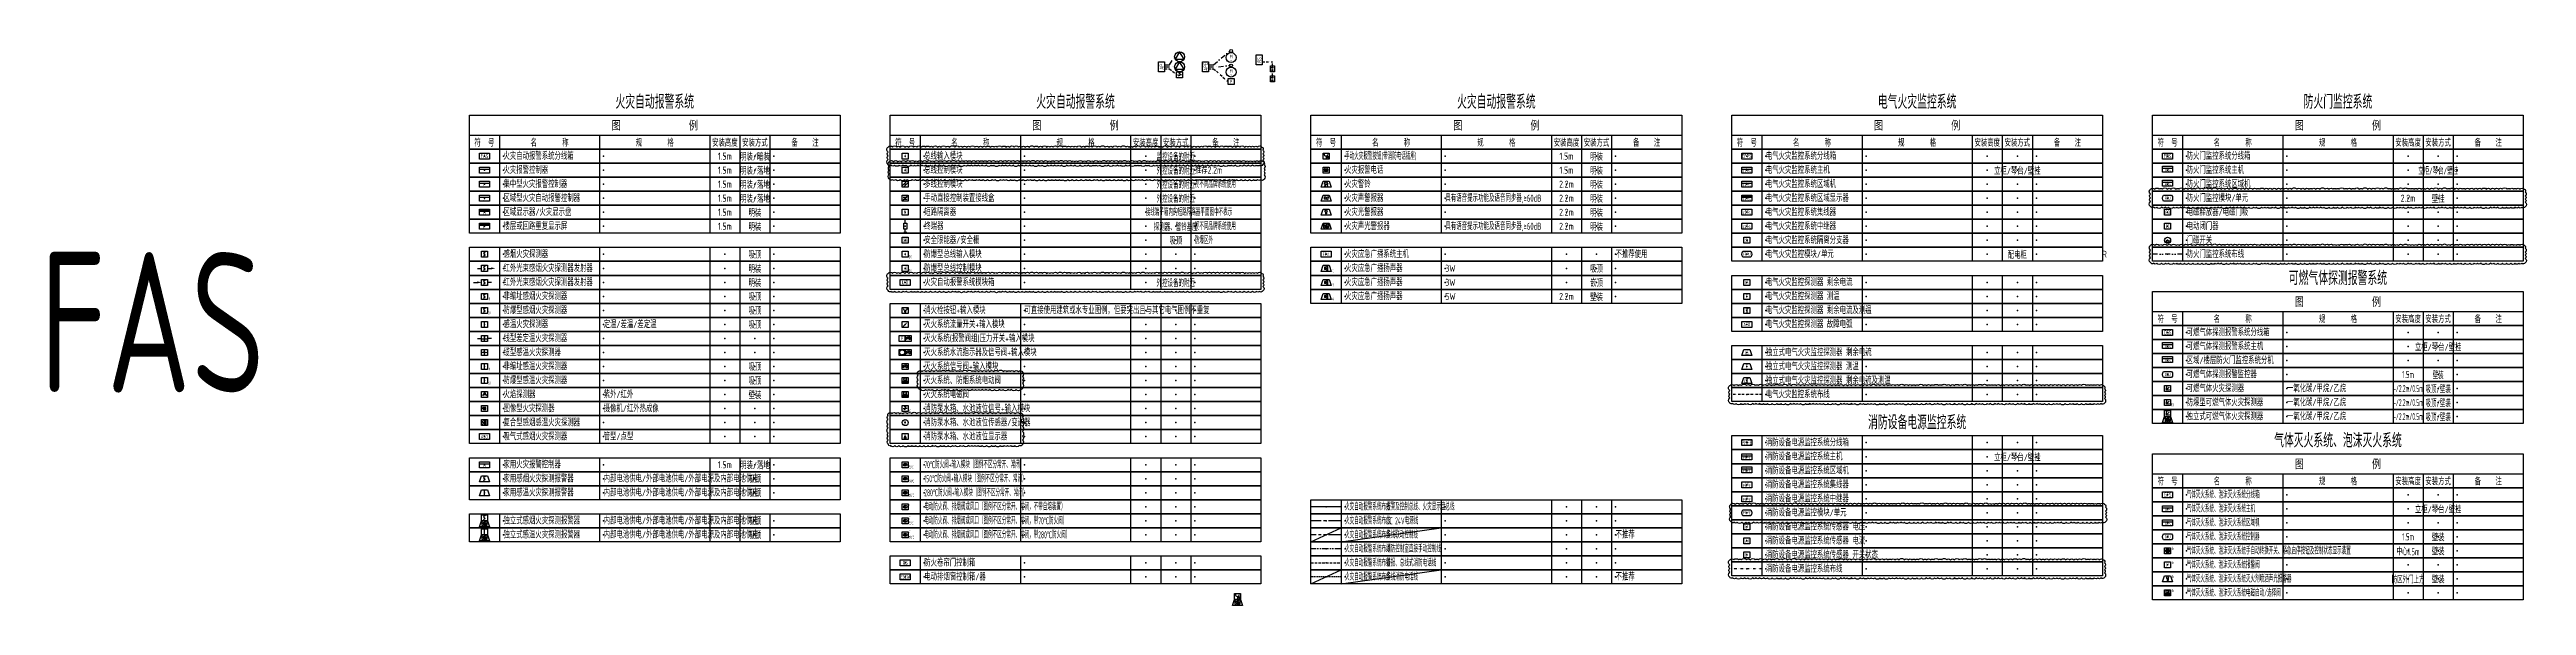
# Model space of a CAD drawing. Header units: millimetres. Extents: x -714894 to -19295, y 3400 to 234118.
# Drawn here: x -712048 to -588437, y 60624 to 88370 of the extents above; entities that cross this region are included whole.
import ezdxf
from ezdxf.enums import TextEntityAlignment as Align

# ---------------------------------------------------------------- set-up
doc = ezdxf.new("R2010")
doc.units = ezdxf.units.MM
doc.header["$LTSCALE"] = 500
for name, pattern in [('BORDER2', [0.875, 0.25, -0.125, 0.25, -0.125, 0, -0.125]), ('CENTER', [2, 1.25, -0.25, 0.25, -0.25]), ('DASHDOT', [1, 0.5, -0.25, 0, -0.25]), ('DIVIDE', [1.25, 0.5, -0.25, 0, -0.25, 0, -0.25]), ('DIVIDE2', [0.625, 0.25, -0.125, 0, -0.125, 0, -0.125]), ('HIDDEN', [0.375, 0.25, -0.125]), ('HIDDEN2', [0.1875, 0.125, -0.0625]), ('PHANTOM', [2.5, 1.25, -0.25, 0.25, -0.25, 0.25, -0.25]), ('PHANTOM2', [1.25, 0.625, -0.125, 0.125, -0.125, 0.125, -0.125])]:
    doc.linetypes.add(name, pattern=pattern)
for name, color, linetype in [('E-BAS-DEVC', 3, 'Continuous'), ('E-CTRL-WIRE', 3, 'BORDER2'), ('E-EFPS-DEVC', 3, 'Continuous'), ('E-EFPS-WIRE', 4, 'BORDER2'), ('E-FAS-DEVC', 3, 'Continuous'), ('E-FAS-EQPM', 2, 'Continuous'), ('E-FAS-WIRE', 4, 'Continuous'), ('E-FAS-WIRE2', 4, 'CENTER'), ('E-FAS-WIRE3', 4, 'PHANTOM'), ('E-FAS-WIRE4', 4, 'PHANTOM2'), ('E-FAS-WIRE5', 4, 'HIDDEN'), ('E-FAS-WIRE6', 4, 'HIDDEN2'), ('E-FDS-WIRE', 4, 'DIVIDE'), ('E-PMFE-DEVC', 3, 'Continuous'), ('E-PMFE-WIRE', 4, 'DIVIDE2'), ('E-POWR-DEVC', 3, 'Continuous'), ('E-POWR-EQPM', 3, 'Continuous'), ('E-POWR-WIRE', 4, 'DASHDOT'), ('E-UNIV-DIAG', 2, 'Continuous'), ('E-UNIV-EL', 140, 'Continuous'), ('E-UNIV-NOTE', 6, 'Continuous'), ('VPORTS', 7, 'Continuous')]:
    doc.layers.add(name, color=color, linetype=linetype)
doc.styles.add('TH-STYLE3', font='tssdeng.shx', dxfattribs={"width": 0.65, "bigfont": 'tssdchn.shx'})

msp = doc.modelspace()

# ---------------------------------------------------------------- texts
at = {"layer": 'E-UNIV-NOTE', "style": 'TH-STYLE3'}
for s, height, width, p in [('火灾自动报警系统', 700, 0.7, (-681844.54, 85800)), ('火灾自动报警系统', 700, 0.7, (-660844.54, 85800)), ('火灾自动报警系统', 700, 0.7, (-639844.54, 85800)), ('电气火灾监控系统', 700, 0.7, (-618844.54, 85800)), ('防火门监控系统', 700, 0.7, (-597844.54, 85800)), ('1.5m', 350, 0.7, (-678344.54, 83050)), ('明装/暗装', 350, 0.7, (-676844.54, 83050)), ('监控设备的附近', 350, 0.6, (-655844.54, 83050)), ('1.5m', 350, 0.7, (-636344.54, 83050)), ('明装', 350, 0.7, (-634844.54, 83050)), ('1.5m', 350, 0.7, (-678344.54, 82350)), ('1.5m', 350, 0.7, (-678344.54, 81650)), ('明装/落地', 350, 0.7, (-676844.54, 82350)), ('明装/落地', 350, 0.7, (-676844.54, 81650)), ('外控设备的附近', 350, 0.6, (-655844.54, 82350)), ('外控设备的附近', 350, 0.6, (-655844.54, 81650)), ('2.2m', 350, 0.7, (-636344.54, 81650)), ('1.5m', 350, 0.7, (-636344.54, 82350)), ('明装', 350, 0.7, (-634844.54, 82350)), ('明装', 350, 0.7, (-634844.54, 81650)), ('立柜/琴台/壁挂', 350, 0.7, (-613844.54, 82350)), ('立柜/琴台/壁挂', 350, 0.6, (-592844.54, 82350)), ('1.5m', 350, 0.7, (-678344.54, 80950)), ('1.5m', 350, 0.7, (-678344.54, 80250)), ('明装/落地', 350, 0.7, (-676844.54, 80950)), ('明装', 350, 0.7, (-676844.54, 80250)), ('外控设备的附近', 350, 0.6, (-655844.54, 80950)), ('2.2m', 350, 0.7, (-636344.54, 80950)), ('2.2m', 350, 0.7, (-636344.54, 80250)), ('明装', 350, 0.7, (-634844.54, 80950)), ('明装', 350, 0.7, (-634844.54, 80250)), ('2.2m', 350, 0.7, (-594344.54, 80950)), ('壁挂', 350, 0.7, (-592844.54, 80950)), ('1.5m', 350, 0.7, (-678344.54, 79550)), ('明装', 350, 0.7, (-676844.54, 79550)), ('探测器、警铃基座', 350, 0.6, (-655844.54, 79550)), ('2.2m', 350, 0.7, (-636344.54, 79550)), ('明装', 350, 0.7, (-634844.54, 79550)), ('FAS', 7000, 0.7, (-706923.87, 74767.49)), ('吸顶', 350, 0.7, (-676844.54, 78150)), ('吸顶', 350, 0.7, (-655844.54, 78850)), ('配电柜', 350, 0.7, (-613844.54, 78150)), ('R', 350, 0.7, (-609494.54, 78150)), ('明装', 350, 0.7, (-676844.54, 77450)), ('明装', 350, 0.7, (-676844.54, 76750)), ('外控设备的附近', 350, 0.6, (-655844.54, 76750)), ('嵌顶', 350, 0.7, (-634844.54, 76750)), ('吸顶', 350, 0.7, (-634844.54, 77450)), ('可燃气体探测报警系统', 700, 0.7, (-597844.54, 77000)), ('吸顶', 350, 0.7, (-676844.54, 76050)), ('吸顶', 350, 0.7, (-676844.54, 75350)), ('吸顶', 350, 0.7, (-676844.54, 74650)), ('立柜/琴台/壁挂', 350, 0.7, (-592844.54, 73550)), ('吸顶', 350, 0.7, (-676844.54, 72550)), ('吸顶', 350, 0.7, (-676844.54, 71850)), ('壁装', 350, 0.7, (-676844.54, 71150)), ('消防设备电源监控系统', 700, 0.7, (-618844.54, 69800)), ('气体灭火系统、泡沫灭火系统', 700, 0.7, (-597844.54, 68900)), ('立柜/琴台/壁挂', 350, 0.7, (-613844.54, 68050)), ('1.5m', 350, 0.7, (-678344.54, 67650)), ('明装/落地', 350, 0.7, (-676844.54, 67650)), ('吸顶', 350, 0.7, (-676844.54, 66950)), ('吸顶', 350, 0.7, (-676844.54, 66250)), ('立柜/琴台/壁挂', 350, 0.7, (-592844.54, 65450)), ('吸顶', 350, 0.7, (-676844.54, 64850)), ('吸顶', 350, 0.7, (-676844.54, 64150)), ('壁装', 350, 0.7, (-592844.54, 64050)), ('壁装', 350, 0.7, (-592844.54, 63350)), ('壁装', 350, 0.7, (-592844.54, 61950))]:
    msp.add_text(s, height=height, dxfattribs=dict(at, width=width)).set_placement(p, align=Align.MIDDLE)
at = {"layer": 'E-UNIV-NOTE', "linetype": 'Continuous', "style": 'TH-STYLE3', "width": 0.7}
for s, p in [('火灾自动报警系统分线箱', (-689394.54, 83050)), ('集中型火灾报警控制器', (-689394.54, 81650)), ('火灾报警控制器', (-689394.54, 82350)), ('区域型火灾自动报警控制器', (-689394.54, 80950)), ('火灾自动报警系统模块箱', (-668394.54, 76750)), ('一氧化碳/甲烷/乙烷', (-600394.54, 71450)), ('一氧化碳/甲烷/乙烷', (-600394.54, 70750)), ('一氧化碳/甲烷/乙烷', (-600394.54, 70050)), ('家用火灾报警控制器', (-689394.54, 67650)), ('内部电池供电/外部电池供电/外部电源及内部电池供电', (-684394.54, 66950)), ('内部电池供电/外部电池供电/外部电源及内部电池供电', (-684394.54, 66250)), ('内部电池供电/外部电池供电/外部电源及内部电池供电', (-684394.54, 64850)), ('内部电池供电/外部电池供电/外部电源及内部电池供电', (-684394.54, 64150))]:
    msp.add_text(s, height=350, dxfattribs=at).set_placement(p, align=Align.MIDDLE_LEFT)
at = {"layer": 'E-UNIV-NOTE', "style": 'TH-STYLE3'}
for s, width, p in [('总线输入模块', 0.7, (-668394.54, 83050)), ('手动火灾报警按钮(带消防电话插座)', 0.5, (-647394.54, 83050)), ('电气火灾监控系统分线箱', 0.7, (-626394.54, 83050)), ('防火门监控系统分线箱', 0.7, (-605394.54, 83050)), ('总线控制模块', 0.7, (-668394.54, 82350)), ('多线控制模块', 0.7, (-668394.54, 81650)), ('视不同品牌系统使用', 0.5, (-654894.54, 81650)), ('推荐2.2m', 0.7, (-654894.54, 82350)), ('火灾报警电话', 0.7, (-647394.54, 82350)), ('火灾警铃', 0.7, (-647394.54, 81650)), ('电气火灾监控系统主机', 0.7, (-626394.54, 82350)), ('电气火灾监控系统区域机', 0.7, (-626394.54, 81650)), ('防火门监控系统主机', 0.7, (-605394.54, 82350)), ('防火门监控系统区域机', 0.7, (-605394.54, 81650)), ('区域显示器/火灾显示盘', 0.7, (-689394.54, 80250)), ('短路隔离器', 0.7, (-668394.54, 80250)), ('手动直接控制装置接线盒', 0.7, (-668394.54, 80950)), ('接线端子箱内的短路隔离器平面图中不表示', 0.5, (-657344.54, 80250)), ('火灾声警报器', 0.7, (-647394.54, 80950)), ('火灾光警报器', 0.7, (-647394.54, 80250)), ('具有语音提示功能及语音同步器,≥60dB', 0.6, (-642394.54, 80950)), ('电气火灾监控系统区域显示器', 0.7, (-626394.54, 80950)), ('电气火灾监控系统集线器', 0.7, (-626394.54, 80250)), ('防火门监控模块/单元', 0.7, (-605394.54, 80950)), ('电磁释放器/电磁门吸', 0.7, (-605394.54, 80250)), ('楼层或回路重复显示屏', 0.7, (-689394.54, 79550)), ('终端器', 0.7, (-668394.54, 79550)), ('视不同品牌系统使用', 0.5, (-654894.54, 79550)), ('火灾声光警报器', 0.7, (-647394.54, 79550)), ('具有语音提示功能及语音同步器,≥60dB', 0.6, (-642394.54, 79550)), ('电气火灾监控系统中继器', 0.7, (-626394.54, 79550)), ('电动闭门器', 0.7, (-605394.54, 79550)), ('感烟火灾探测器', 0.7, (-689394.54, 78150)), ('安全限能器/安全栅', 0.7, (-668394.54, 78850)), ('防爆型总线输入模块', 0.7, (-668394.54, 78150)), ('防爆区外', 0.5, (-654894.54, 78850)), ('火灾应急广播系统主机', 0.7, (-647394.54, 78150)), ('不推荐使用', 0.7, (-633894.54, 78150)), ('电气火灾监控系统隔离分支器', 0.7, (-626394.54, 78850)), ('电气火灾监控模块/单元', 0.7, (-626394.54, 78150)), ('防火门监控系统布线', 0.7, (-605394.54, 78150)), ('门磁开关', 0.7, (-605394.54, 78850)), ('红外光束感烟火灾探测器发射器', 0.7, (-689394.54, 77450)), ('红外光束感烟火灾探测器发射器', 0.7, (-689394.54, 76750)), ('防爆型总线控制模块', 0.7, (-668394.54, 77450)), ('火灾应急广播扬声器', 0.7, (-647394.54, 77450)), ('火灾应急广播扬声器', 0.7, (-647394.54, 76750)), ('3W', 0.7, (-642394.54, 77450)), ('3W', 0.7, (-642394.54, 76750)), ('电气火灾监控探测器 剩余电流', 0.7, (-626394.54, 76750)), ('非编址感烟火灾探测器', 0.7, (-689394.54, 76050)), ('防爆型感烟火灾探测器', 0.7, (-689394.54, 75350)), ('消火栓按钮+输入模块', 0.7, (-668394.54, 75350)), ('可直接使用建筑或水专业图例，但要突出且与其它电气图例不重复', 0.7, (-663394.54, 75350)), ('火灾应急广播扬声器', 0.7, (-647394.54, 76050)), ('5W', 0.7, (-642394.54, 76050)), ('电气火灾监控探测器 测温', 0.7, (-626394.54, 76050)), ('电气火灾监控探测器 剩余电流及测温', 0.7, (-626394.54, 75350)), ('感温火灾探测器', 0.7, (-689394.54, 74650)), ('定温/差温/差定温', 0.7, (-684394.54, 74650)), ('灭火系统流量开关+输入模块', 0.7, (-668394.54, 74650)), ('电气火灾监控探测器 故障电弧', 0.7, (-626394.54, 74650)), ('可燃气体探测报警系统分线箱', 0.7, (-605394.54, 74250)), ('缆型感温火灾探测器', 0.7, (-689394.54, 73250)), ('线型差定温火灾探测器', 0.7, (-689394.54, 73950)), ('灭火系统(报警阀组)压力开关+输入模块', 0.7, (-668394.54, 73950)), ('灭火系统水流指示器及信号阀+输入模块', 0.7, (-668394.54, 73250)), ('独立式电气火灾监控探测器 剩余电流', 0.7, (-626394.54, 73250)), ('可燃气体探测报警系统主机', 0.7, (-605394.54, 73550)), ('区域/楼层防火门监控系统分机', 0.7, (-605394.54, 72850)), ('非编址感温火灾探测器', 0.7, (-689394.54, 72550)), ('防爆型感温火灾探测器', 0.7, (-689394.54, 71850)), ('灭火系统信号阀+输入模块', 0.7, (-668394.54, 72550)), ('灭火系统、防烟系统电动阀', 0.7, (-668394.54, 71850)), ('独立式电气火灾监控探测器 测温', 0.7, (-626394.54, 72550)), ('独立式电气火灾监控探测器 剩余电流及测温', 0.7, (-626394.54, 71850)), ('可燃气体探测报警监控器', 0.7, (-605394.54, 72150)), ('火焰探测器', 0.7, (-689394.54, 71150)), ('图像型火灾探测器', 0.7, (-689394.54, 70450)), ('摄像机/红外热成像', 0.7, (-684394.54, 70450)), ('紫外/红外', 0.7, (-684394.54, 71150)), ('灭火系统电磁阀', 0.7, (-668394.54, 71150)), ('消防泵水箱、水池液位信号+输入模块', 0.7, (-668394.54, 70450)), ('电气火灾监控系统布线', 0.7, (-626394.54, 71150)), ('可燃气体火灾探测器', 0.7, (-605394.54, 71450)), ('防爆型可燃气体火灾探测器', 0.7, (-605394.54, 70750)), ('复合型感烟感温火灾探测器', 0.7, (-689394.54, 69750)), ('吸气式感烟火灾探测器', 0.7, (-689394.54, 69050)), ('管型/点型', 0.7, (-684394.54, 69050)), ('消防泵水箱、水池液位传感器/变送器', 0.7, (-668394.54, 69750)), ('消防泵水箱、水池液位显示器', 0.7, (-668394.54, 69050)), ('独立式可燃气体火灾探测器', 0.7, (-605394.54, 70050)), ('消防设备电源监控系统分线箱', 0.7, (-626394.54, 68750)), ('消防设备电源监控系统主机', 0.7, (-626394.54, 68050)), ('家用感烟火灾探测报警器', 0.7, (-689394.54, 66950)), ('150℃防火阀+输入模块（图例不区分常开、常闭）', 0.5, (-668394.54, 66950)), ('70℃防火阀+输入模块（图例不区分常开、常闭）', 0.5, (-668394.54, 67650)), ('消防设备电源监控系统区域机', 0.7, (-626394.54, 67350)), ('消防设备电源监控系统集线器', 0.7, (-626394.54, 66650)), ('家用感温火灾探测报警器', 0.7, (-689394.54, 66250)), ('280℃防火阀+输入模块（图例不区分常开、常闭）', 0.5, (-668394.54, 66250)), ('电动防火阀、排烟阀或风口（图例不区分常开、常闭，不带自熔装置）', 0.5, (-668394.54, 65550)), ('火灾自动报警系统布线', 0.5, (-647394.54, 65550)), ('报警及控制总线、火灾显示盘总线 ', 0.5, (-645344.54, 65550)), ('消防设备电源监控系统中继器', 0.7, (-626394.54, 65950)), ('气体灭火系统、泡沫灭火系统分线箱', 0.5, (-605394.54, 66150)), ('气体灭火系统、泡沫灭火系统主机', 0.5, (-605394.54, 65450)), ('独立式感烟火灾探测报警器', 0.7, (-689394.54, 64850)), ('独立式感温火灾探测报警器', 0.7, (-689394.54, 64150)), ('电动防火阀、排烟阀或风口（图例不区分常开、常闭，带70℃防火阀）', 0.5, (-668394.54, 64850)), ('电动防火阀、排烟阀或风口（图例不区分常开、常闭，带280℃防火阀）', 0.5, (-668394.54, 64150)), ('火灾自动报警系统布线', 0.5, (-647394.54, 64850)), ('火灾自动报警系统布线', 0.5, (-647394.54, 64150)), ('多线联动控制线', 0.5, (-645344.54, 64150)), ('DC 24V电源线', 0.5, (-645344.54, 64850)), ('不推荐', 0.7, (-633894.54, 64150)), ('消防设备电源监控模块/单元', 0.7, (-626394.54, 65250)), ('消防设备电源监控系统传感器 电压', 0.7, (-626394.54, 64550)), ('气体灭火系统、泡沫灭火系统区域机', 0.5, (-605394.54, 64750)), ('火灾自动报警系统布线', 0.5, (-647394.54, 63450)), ('消防控制室直接手动控制线', 0.5, (-645344.54, 63450)), ('消防设备电源监控系统传感器 电流', 0.7, (-626394.54, 63850)), ('消防设备电源监控系统传感器 开关状态', 0.7, (-626394.54, 63150)), ('气体灭火系统、泡沫灭火系统控制器', 0.5, (-605394.54, 64050)), ('气体灭火系统、泡沫灭火系统手自动转换开关、紧急启停按钮及控制状态显示装置', 0.5, (-605394.54, 63350)), ('防火卷帘门控制箱', 0.7, (-668394.54, 62750)), ('电动排烟窗控制箱/器', 0.7, (-668394.54, 62050)), ('火灾自动报警系统布线', 0.5, (-647394.54, 62750)), ('火灾自动报警系统布线', 0.5, (-647394.54, 62050)), ('警报、总线式消防电话线', 0.5, (-645344.54, 62750)), ('多线消防电话线', 0.5, (-645344.54, 62050)), ('不推荐', 0.7, (-633894.54, 62050)), ('消防设备电源监控系统布线', 0.7, (-626394.54, 62450)), ('气体灭火系统、泡沫灭火系统报警阀', 0.5, (-605394.54, 62650)), ('气体灭火系统、泡沫灭火系统灭火剂喷洒声光报警器', 0.5, (-605394.54, 61950)), ('气体灭火系统、泡沫灭火系统电磁启动/选择阀', 0.5, (-605394.54, 61250))]:
    msp.add_text(s, height=350, dxfattribs=dict(at, width=width)).set_placement(p, align=Align.MIDDLE_LEFT)
at = {"layer": 'E-UNIV-NOTE', "linetype": 'Continuous', "style": 'TH-STYLE3'}
for s, width, p in [('2.2m', 0.7, (-636344.54, 76050)), ('壁装', 0.7, (-634844.54, 76050)), ('1.5m', 0.6, (-594344.54, 72150)), ('壁装', 0.6, (-592844.54, 72150)), ('-/2.2m/0.5m', 0.5, (-594344.54, 71450)), ('-/2.2m/0.5m', 0.5, (-594344.54, 70750)), ('吸顶/壁装', 0.6, (-592844.54, 71450)), ('吸顶/壁装', 0.6, (-592844.54, 70750)), ('-/2.2m/0.5m', 0.5, (-594344.54, 70050)), ('吸顶/壁装', 0.6, (-592844.54, 70050)), ('中心1.5m', 0.6, (-594344.54, 63350)), ('1.5m', 0.6, (-594344.54, 64050)), ('防区外门上方', 0.6, (-594344.54, 61950))]:
    msp.add_text(s, height=350, dxfattribs=dict(at, width=width)).set_placement(p, align=Align.MIDDLE)

# ---------------------------------------------------------------- blocks, each defined once
blk = doc.blocks.new('E-BKTS2')
for p, q in [((0, 0), (185, 0)), ((0, -7), (0, 0)), ((185, 0), (185, -7)), ((185, -7), (0, -7))]:
    blk.add_line(p, q)
at = {"linetype": 'Continuous'}
for p, q in [((15, 0), (15, -7)), ((65, 0), (65, -7)), ((120, 0), (120, -7)), ((135, 0), (135, -7)), ((150, 0), (150, -7))]:
    blk.add_line(p, q, dxfattribs=at)
for p in [(7.5, -3.5), (17, -3.5), (67, -3.5), (127.5, -3.5), (142.5, -3.5), (152, -3.5)]:
    blk.add_point(p, dxfattribs=at)
blk = doc.blocks.new('E-BKTS1')
blk.add_line((0, -10), (185, -10))
at = {"linetype": 'Continuous'}
for p, q in [((15, -10), (15, -17)), ((65, -10), (65, -17)), ((120, -10), (120, -17)), ((135, -10), (135, -17)), ((150, -10), (150, -17))]:
    blk.add_line(p, q, dxfattribs=at)
blk.add_lwpolyline([(0, 0), (185, 0), (185, -17), (0, -17)], close=True)
at = {"layer": 'E-UNIV-NOTE', "linetype": 'Continuous', "style": 'TH-STYLE3', "width": 0.7}
for s, p in [('符  号', (7.5, -13.5)), ('名       称', (40, -13.5)), ('规       格', (92.5, -13.5)), ('备    注', (167.5, -13.5))]:
    blk.add_text(s, height=3.5, dxfattribs=at).set_placement(p, align=Align.MIDDLE)
at = {"layer": 'E-UNIV-NOTE', "style": 'TH-STYLE3', "width": 0.7}
for s, height, p in [('图                例', 5, (92.5, -5)), ('安装高度', 3.5, (127.5, -13.5)), ('安装方式', 3.5, (142.5, -13.5))]:
    blk.add_text(s, height=height, dxfattribs=at).set_placement(p, align=Align.MIDDLE)
blk = doc.blocks.new('E-BFAS810')
blk.add_lwpolyline([(-2.5, -1.5), (-2.5, 1.5), (2.5, 1.5), (2.5, -1.5)], close=True)
at = {"layer": 'E-UNIV-EL', "style": 'TH-STYLE3', "width": 0.7}
blk.add_attdef('BOX', text='', height=2, dxfattribs=at).set_placement((0, 0), align=Align.MIDDLE)
blk = doc.blocks.new('E-BFAS510')
blk.add_lwpolyline([(-1.5, -1.5), (-1.5, 1.5), (1.5, 1.5), (1.5, -1.5)], close=True)
at = {"layer": 'E-UNIV-EL', "style": 'TH-STYLE3', "width": 0.7}
blk.add_attdef('F', text='', height=1.7, dxfattribs=at).set_placement((0, 0), align=Align.MIDDLE)
blk = doc.blocks.new('E-BFAS521')
blk.add_lwpolyline([(-1.5, -1.5), (-1.5, 1.5), (1.5, 1.5), (1.5, -1.5)], close=True)
at = {"layer": 'E-UNIV-EL'}
for p, q in [((-1.5, -0.8), (0.8, 1.5)), ((-0.8, -1.5), (1.5, 0.8))]:
    blk.add_line(p, q, dxfattribs=at)
blk = doc.blocks.new('E-BFAS522')
blk.add_lwpolyline([(-1.5, -1.5), (-1.5, 1.5), (1.5, 1.5), (1.5, -1.5)], close=True)
at = {"layer": 'E-UNIV-EL'}
for p, q in [((-1.5, -1.5), (1.5, 1.5)), ((-1, 0.5), (1, 0.5)), ((-1, -0.5), (1, -0.5))]:
    blk.add_line(p, q, dxfattribs=at)
blk = doc.blocks.new('E-BFAS540')
blk.add_lwpolyline([(-1.5, -1.5), (-1.5, 1.5), (1.5, 1.5), (1.5, -1.5)], close=True)
at = {"layer": 'E-UNIV-EL', "style": 'TH-STYLE3', "width": 0.7}
blk.add_attdef('F', text='', height=1.7, dxfattribs=at).set_placement((0, 0), align=Align.MIDDLE)
blk = doc.blocks.new('E-BFAS610')
blk.add_lwpolyline([(-1.5, -1.5), (-1.5, 1.5), (1.5, 1.5), (1.5, -1.5)], close=True)
at = {"layer": 'E-UNIV-EL'}
for p, q in [((0, 0), (0, -1)), ((-0.5, -0.5), (0.5, -0.5))]:
    blk.add_line(p, q, dxfattribs=at)
blk.add_arc((0, 1), 1, 180, 0, dxfattribs=at)
blk = doc.blocks.new('E-BFAS620')
blk.add_lwpolyline([(-1.5, -1.5), (-1.5, 1.5), (1.5, 1.5), (1.5, -1.5)], close=True)
at = {"layer": 'E-UNIV-EL', "style": 'TH-STYLE3', "width": 0.7}
blk.add_attdef('F', text='', height=1.7, dxfattribs=at).set_placement((0, 0), align=Align.MIDDLE)
blk = doc.blocks.new('E-BFAS621-2')
blk.add_lwpolyline([(-1.5, -1.5), (-1.5, 1.5), (1.5, 1.5), (1.5, -1.5)], close=True)
at = {"layer": 'E-UNIV-EL'}
for p in [(0, 0), (0.6, 1.2)]:
    blk.add_line(p, (0, 1.2), dxfattribs=at)
blk.add_lwpolyline([(1, -0.6), (1, 0.6), (-1, -0.6), (-1, 0.6)], close=True, dxfattribs=at)
blk = doc.blocks.new('E-BFAS622')
blk.add_lwpolyline([(-1.5, -1.5), (-1.5, 1.5), (1.5, 1.5), (1.5, -1.5)], close=True)
at = {"layer": 'E-UNIV-EL'}
blk.add_circle((0, 0), 1.3, dxfattribs=at)
at = {"layer": 'E-UNIV-EL', "style": 'TH-STYLE3', "width": 0.7}
blk.add_attdef('S', text='', height=1.7, dxfattribs=at).set_placement((0, 0), align=Align.MIDDLE)
blk = doc.blocks.new('E-BFAS550')
blk.add_lwpolyline([(-1.5, -1.5), (-1.5, 1.5), (1.5, 1.5), (1.5, -1.5)], close=True)
at = {"layer": 'E-UNIV-EL', "style": 'TH-STYLE3', "width": 0.7}
blk.add_attdef('F', text='', height=1.7, dxfattribs=at).set_placement((0, 0), align=Align.MIDDLE)
blk = doc.blocks.new('E-BFAS520')
blk.add_lwpolyline([(-1.5, -1.5), (-1.5, 1.5), (1.5, 1.5), (1.5, -1.5)], close=True)
at = {"layer": 'E-UNIV-EL', "style": 'TH-STYLE3', "width": 0.5}
blk.add_attdef('F', text='', height=1.7, dxfattribs=at).set_placement((0, 0), align=Align.MIDDLE)
blk = doc.blocks.new('E-BFAS110')
blk.add_lwpolyline([(-1.5, -1.5), (-1.5, 1.5), (1.5, 1.5), (1.5, -1.5)], close=True)
at = {"layer": 'E-UNIV-EL'}
blk.add_lwpolyline([(0.4, 1.1), (-0.4, 0.4), (0.4, -0.4), (-0.4, -1.1)], dxfattribs=at)
blk = doc.blocks.new('E-BFAS112')
blk.add_lwpolyline([(-1.5, -1.5), (-1.5, 1.5), (1.5, 1.5), (1.5, -1.5)], close=True)
at = {"layer": 'E-UNIV-EL'}
for p, q in [((-3.5, 0), (-1.5, 0)), ((1.5, 0), (3.5, 0))]:
    blk.add_line(p, q, dxfattribs=at)
blk.add_lwpolyline([(0.4, 1.1), (-0.4, 0.4), (0.4, -0.4), (-0.4, -1.1)], dxfattribs=at)
blk.add_lwpolyline([(3.5, 0, 1, 0, 0), (5.5, 0, 0, 0, 0)], format="xyseb", dxfattribs=at)
blk = doc.blocks.new('E-BFAS113')
blk.add_lwpolyline([(-1.5, -1.5), (-1.5, 1.5), (1.5, 1.5), (1.5, -1.5)], close=True)
at = {"layer": 'E-UNIV-EL'}
for p, q in [((-5.5, 0), (-3.5, 0)), ((3.5, 0), (1.5, 0))]:
    blk.add_line(p, q, dxfattribs=at)
blk.add_lwpolyline([(-3.5, 0, 1, 0, 0), (-1.5, 0, 0, 0, 0)], format="xyseb", dxfattribs=at)
blk.add_lwpolyline([(0.4, 1.1), (-0.4, 0.4), (0.4, -0.4), (-0.4, -1.1)], dxfattribs=at)
blk = doc.blocks.new('E-BFAS122')
blk.add_lwpolyline([(-1.5, -1.5), (-1.5, 1.5), (1.5, 1.5), (1.5, -1.5)], close=True)
at = {"layer": 'E-UNIV-EL'}
for p, q in [((-3.5, 0), (-1.5, 0)), ((0.3, 0.6), (-0.3, 0.6)), ((0, -1), (0, 1)), ((3.5, 0), (1.5, 0)), ((1.5, -0.3), (-1.5, -0.3))]:
    blk.add_line(p, q, dxfattribs=at)
at = {"layer": 'E-UNIV-EL', "const_width": 0.25}
blk.add_lwpolyline([(-0.125, -0.75, 1), (0.125, -0.75, 1)], format="xyb", close=True, dxfattribs=at)
blk = doc.blocks.new('E-BFAS123')
blk.add_lwpolyline([(-1.5, -1.5), (-1.5, 1.5), (1.5, 1.5), (1.5, -1.5)], close=True)
at = {"layer": 'E-UNIV-EL'}
blk.add_line((0, -1), (0, 1), dxfattribs=at)
blk.add_lwpolyline([(1.5, 0.1), (1.2, -0.2), (0.9, 0.2), (0.5, -0.2), (0.2, 0.2), (-0.2, -0.2), (-0.5, 0.2), (-0.9, -0.2), (-1.2, 0.2), (-1.5, -0.1)], dxfattribs=at)
at = {"layer": 'E-UNIV-EL', "const_width": 0.25}
blk.add_lwpolyline([(-0.1, -0.8, 1), (0.1, -0.8, 1)], format="xyb", close=True, dxfattribs=at)
blk = doc.blocks.new('E-BFAS120')
blk.add_lwpolyline([(-1.5, -1.5), (-1.5, 1.5), (1.5, 1.5), (1.5, -1.5)], close=True)
at = {"layer": 'E-UNIV-EL'}
blk.add_line((0, -1), (0, 1), dxfattribs=at)
at = {"layer": 'E-UNIV-EL', "const_width": 0.25}
blk.add_lwpolyline([(-0.125, -0.75, 1), (0.125, -0.75, 1)], format="xyb", close=True, dxfattribs=at)
blk = doc.blocks.new('E-BFAS130')
blk.add_lwpolyline([(-1.5, -1.5), (-1.5, 1.5), (1.5, 1.5), (1.5, -1.5)], close=True)
at = {"layer": 'E-UNIV-EL'}
for q in [(-1, -0.7), (1, -0.7)]:
    blk.add_line((0, 1), q, dxfattribs=at)
blk = doc.blocks.new('E-BFAS150')
blk.add_lwpolyline([(-1.5, -1.5), (-1.5, 1.5), (1.5, 1.5), (1.5, -1.5)], close=True)
at = {"layer": 'E-UNIV-EL'}
for p, q in [((0, 1.5), (0, -1.5)), ((0.8, -1), (0.8, 1))]:
    blk.add_line(p, q, dxfattribs=at)
blk.add_lwpolyline([(-0.4, 1.1), (-1.1, 0.4), (-0.4, -0.4), (-1.1, -1.1)], dxfattribs=at)
at = {"layer": 'E-UNIV-EL', "const_width": 0.25}
blk.add_lwpolyline([(0.6, -0.8, 1), (0.9, -0.8, 1)], format="xyb", close=True, dxfattribs=at)
blk = doc.blocks.new('E-BFAS160')
blk.add_lwpolyline([(-2.5, -1.5), (-2.5, 1.5), (2.5, 1.5), (2.5, -1.5)], close=True)
at = {"layer": 'E-UNIV-EL', "style": 'TH-STYLE3', "width": 0.7}
blk.add_attdef('F', text='', height=1.7, dxfattribs=at).set_placement((0, 0), align=Align.MIDDLE)
blk = doc.blocks.new('E-BFAS310')
blk.add_lwpolyline([(-2.5, -1.5), (-1.5, 1.5), (1.5, 1.5), (2.5, -1.5)], close=True)
at = {"layer": 'E-UNIV-EL'}
blk.add_line((1, 0), (-1, 0), dxfattribs=at)
for points in [[(-0.5, 0), (-0.5, -1), (-1, -1)], [(0.5, 0), (0.5, -1), (1, -1)]]:
    blk.add_lwpolyline(points, dxfattribs=at)
blk.add_arc((0, 0), 1, 0, 180, dxfattribs=at)
blk = doc.blocks.new('E-BFAS311')
blk.add_lwpolyline([(-2.5, -1.5), (-1.5, 1.5), (1.5, 1.5), (2.5, -1.5)], close=True)
at = {"layer": 'E-UNIV-EL'}
for p, q in [((-1, 0.5), (-1, -0.5)), ((0, 0.5), (-1, 0.5)), ((0, 0.2), (1.2, 0.8)), ((0, -0.5), (0, 0.5)), ((1.2, 0.8), (0.8, -0.8)), ((0, -0.5), (-1, -0.5)), ((0, -0.2), (0.8, -0.8))]:
    blk.add_line(p, q, dxfattribs=at)
blk = doc.blocks.new('E-BFAS320')
blk.add_lwpolyline([(-2.5, -1.5), (-1.5, 1.5), (1.5, 1.5), (2.5, -1.5)], close=True)
at = {"layer": 'E-UNIV-EL'}
for p, q in [((-0.3, 0.1), (-0.3, -0.8)), ((0.3, 0.1), (0.3, -0.8)), ((0.3, -0.8), (-0.3, -0.8))]:
    blk.add_line(p, q, dxfattribs=at)
blk.add_circle((0, 0.5), 0.5, dxfattribs=at)
blk = doc.blocks.new('E-BFAS330')
blk.add_lwpolyline([(-2.5, -1.5), (-1.5, 1.5), (1.5, 1.5), (2.5, -1.5)], close=True)
at = {"layer": 'E-UNIV-EL'}
for p, q in [((-1.6, 1), (-0.2, 0.6)), ((-1.1, 0), (-1.6, 1)), ((-0.5, 0), (-1.3, 0)), ((-1.3, 0), (-1.3, -0.8)), ((-0.7, 0), (-0.2, 0.6)), ((-0.5, 0), (-0.5, -0.8)), ((0, 1.5), (0, -1.5)), ((0.6, 0.1), (0.6, -0.8)), ((1.2, 0.1), (1.2, -0.8)), ((-1.3, -0.8), (-0.5, -0.8)), ((1.2, -0.8), (0.6, -0.8))]:
    blk.add_line(p, q, dxfattribs=at)
blk.add_circle((0.9, 0.5), 0.5, dxfattribs=at)
blk = doc.blocks.new('E-BFAS020')
blk.add_lwpolyline([(-2.5, -1.5), (-2.5, 1.5), (2.5, 1.5), (2.5, -1.5)], close=True)
at = {"layer": 'E-UNIV-EL'}
blk.add_line((-2.5, 0.5), (2.5, 0.5), dxfattribs=at)
blk = doc.blocks.new('E-BFAS021')
blk.add_lwpolyline([(-2.5, -1.5), (-2.5, 1.5), (2.5, 1.5), (2.5, -1.5)], close=True)
at = {"layer": 'E-UNIV-EL'}
blk.add_line((-2.5, 0.5), (2.5, 0.5), dxfattribs=at)
at = {"layer": 'E-UNIV-EL', "style": 'TH-STYLE3', "width": 0.7}
blk.add_attdef('F', text='', height=1.5, dxfattribs=at).set_placement((0, -0.5), align=Align.MIDDLE)
blk = doc.blocks.new('E-BFAS022')
blk.add_lwpolyline([(-2.5, -1.5), (-2.5, 1.5), (2.5, 1.5), (2.5, -1.5)], close=True)
at = {"layer": 'E-UNIV-EL'}
blk.add_line((-2.5, 0.5), (2.5, 0.5), dxfattribs=at)
at = {"layer": 'E-UNIV-EL', "style": 'TH-STYLE3', "width": 0.7}
blk.add_attdef('F', text='', height=1.5, dxfattribs=at).set_placement((0, -0.5), align=Align.MIDDLE)
blk = doc.blocks.new('E-BFAS010')
blk.add_lwpolyline([(-2.5, -1.5), (-2.5, 1.5), (2.5, 1.5), (2.5, -1.5)], close=True)
at = {"layer": 'E-UNIV-EL', "style": 'TH-STYLE3', "width": 0.7}
blk.add_attdef('BOX', text='', height=2, dxfattribs=at).set_placement((0, 0), align=Align.MIDDLE)
blk = doc.blocks.new('E-BFAS030')
blk.add_lwpolyline([(-2.5, -1.5), (-2.5, 1.5), (2.5, 1.5), (2.5, -1.5)], close=True)
at = {"layer": 'E-UNIV-EL'}
for p, q in [((-2.5, 1), (2.5, 1)), ((-2.5, 0.5), (2.5, 0.5))]:
    blk.add_line(p, q, dxfattribs=at)
at = {"layer": 'E-UNIV-EL', "style": 'TH-STYLE3', "width": 0.7}
blk.add_attdef('F', text='', height=1.5, dxfattribs=at).set_placement((0, -0.5), align=Align.MIDDLE)
blk = doc.blocks.new('E-BFAS031')
blk.add_lwpolyline([(-2.5, -1.5), (-2.5, 1.5), (2.5, 1.5), (2.5, -1.5)], close=True)
at = {"layer": 'E-UNIV-EL'}
for p, q in [((-2.5, 1), (2.5, 1)), ((-2.5, 0.5), (2.5, 0.5))]:
    blk.add_line(p, q, dxfattribs=at)
at = {"layer": 'E-UNIV-EL', "style": 'TH-STYLE3', "width": 0.7}
blk.add_attdef('F', text='', height=1.5, dxfattribs=at).set_placement((0, -0.5), align=Align.MIDDLE)
blk = doc.blocks.new('E-BFAS420')
blk.add_lwpolyline([(-2.5, -1.5), (-2.5, 1.5), (2.5, 1.5), (2.5, -1.5)], close=True)
at = {"layer": 'E-UNIV-EL', "style": 'TH-STYLE3', "width": 0.7}
blk.add_attdef('F', text='', height=1.7, dxfattribs=at).set_placement((0, 0), align=Align.MIDDLE)
blk = doc.blocks.new('E-BFAS212')
blk.add_lwpolyline([(-1.5, -1.5), (-1.5, 1.5), (1.5, 1.5), (1.5, -1.5)], close=True)
at = {"layer": 'E-UNIV-EL'}
blk.add_line((0, 0), (0, -1), dxfattribs=at)
for radius in [0.5, 0.25]:
    blk.add_circle((0.75, -0.5), radius, dxfattribs=at)
blk.add_arc((0, 1), 1, 180, 0, dxfattribs=at)
blk = doc.blocks.new('E-BFAS220')
blk.add_lwpolyline([(-1.5, -1.5), (-1.5, 1.5), (1.5, 1.5), (1.5, -1.5)], close=True)
at = {"layer": 'E-UNIV-EL'}
blk.add_lwpolyline([(0.6, 0), (1, 0, 1), (-1, 0), (-0.6, 0)], format="xyb", dxfattribs=at)
blk.add_lwpolyline([(-0.7, -0.7), (-0.5, 0.3), (0.5, 0.3), (0.7, -0.7)], close=True, dxfattribs=at)
blk = doc.blocks.new('E-BFAS110-2')
blk.add_lwpolyline([(-1.5, -1.5), (-1.5, 1.5), (1.5, 1.5), (1.5, -1.5)], close=True)
at = {"layer": 'E-UNIV-EL'}
blk.add_lwpolyline([(0.4, 1.1), (-0.4, 0.4), (0.4, -0.4), (-0.4, -1.1)], dxfattribs=at)
at = {"layer": 'E-UNIV-EL', "style": 'TH-STYLE3', "width": 0.5}
blk.add_attdef('F', text='', height=1.5, dxfattribs=at).set_placement((2.5, -1.2), align=Align.MIDDLE)
blk = doc.blocks.new('E-BFAS110-3')
blk.add_lwpolyline([(-1.5, -1.5), (-1.5, 1.5), (1.5, 1.5), (1.5, -1.5)], close=True)
at = {"layer": 'E-UNIV-EL'}
blk.add_lwpolyline([(0.4, 1.1), (-0.4, 0.4), (0.4, -0.4), (-0.4, -1.1)], dxfattribs=at)
at = {"layer": 'E-UNIV-EL', "style": 'TH-STYLE3', "width": 0.5}
blk.add_attdef('F', text='', height=1.5, dxfattribs=at).set_placement((2.5, -1.2), align=Align.MIDDLE)
blk = doc.blocks.new('E-BFAS120-2')
blk.add_lwpolyline([(-1.5, -1.5), (-1.5, 1.5), (1.5, 1.5), (1.5, -1.5)], close=True)
at = {"layer": 'E-UNIV-EL'}
blk.add_line((0, -1), (0, 1), dxfattribs=at)
at = {"layer": 'E-UNIV-EL', "const_width": 0.25}
blk.add_lwpolyline([(-0.125, -0.75, 1), (0.125, -0.75, 1)], format="xyb", close=True, dxfattribs=at)
at = {"layer": 'E-UNIV-EL', "style": 'TH-STYLE3', "width": 0.5}
blk.add_attdef('F', text='', height=1.5, dxfattribs=at).set_placement((2.5, -1.25), align=Align.MIDDLE)
blk = doc.blocks.new('E-BFAS120-3')
blk.add_lwpolyline([(-1.5, -1.5), (-1.5, 1.5), (1.5, 1.5), (1.5, -1.5)], close=True)
at = {"layer": 'E-UNIV-EL'}
blk.add_line((0, -1), (0, 1), dxfattribs=at)
at = {"layer": 'E-UNIV-EL', "const_width": 0.25}
blk.add_lwpolyline([(-0.125, -0.75, 1), (0.125, -0.75, 1)], format="xyb", close=True, dxfattribs=at)
at = {"layer": 'E-UNIV-EL', "style": 'TH-STYLE3', "width": 0.5}
blk.add_attdef('F', text='', height=1.5, dxfattribs=at).set_placement((2.5, -1.25), align=Align.MIDDLE)
blk = doc.blocks.new('E-BFAS510-3')
blk.add_lwpolyline([(-1.5, -1.5), (-1.5, 1.5), (1.5, 1.5), (1.5, -1.5)], close=True)
at = {"layer": 'E-UNIV-EL', "style": 'TH-STYLE3'}
for tag, height, width, p in [('F', 1.7, 0.7, (0, 0)), ('S', 1.5, 0.5, (2.5, -1.25))]:
    blk.add_attdef(tag, text='', height=height, dxfattribs=dict(at, width=width)).set_placement(p, align=Align.MIDDLE)
blk = doc.blocks.new('E-BFAS520-3')
blk.add_lwpolyline([(-1.5, -1.5), (-1.5, 1.5), (1.5, 1.5), (1.5, -1.5)], close=True)
at = {"layer": 'E-UNIV-EL', "style": 'TH-STYLE3', "width": 0.5}
for tag, height, p in [('F', 1.7, (0, 0)), ('S', 1.5, (2.5, -1.25))]:
    blk.add_attdef(tag, text='', height=height, dxfattribs=at).set_placement(p, align=Align.MIDDLE)
blk = doc.blocks.new('E-BFAS711')
blk.add_lwpolyline([(-1.5, -1.5), (-1.5, 1.5), (1.5, 1.5), (1.5, -1.5)], close=True)
at = {"layer": 'E-UNIV-EL'}
blk.add_line((1, 0), (-1, 0), dxfattribs=at)
blk.add_circle((0, 0), 0.8, dxfattribs=at)
at = {"layer": 'E-UNIV-EL', "style": 'TH-STYLE3', "width": 0.5}
blk.add_attdef('F', text='', height=1.5, dxfattribs=at).set_placement((3, -1.25), align=Align.MIDDLE)
blk = doc.blocks.new('E-BFAS712')
blk.add_lwpolyline([(-1.5, -1.5), (-1.5, 1.5), (1.5, 1.5), (1.5, -1.5)], close=True)
at = {"layer": 'E-UNIV-EL'}
blk.add_line((1, 0), (-1, 0), dxfattribs=at)
blk.add_circle((0, 0), 0.8, dxfattribs=at)
at = {"layer": 'E-UNIV-EL', "style": 'TH-STYLE3', "width": 0.5}
blk.add_attdef('F', text='', height=1.5, dxfattribs=at).set_placement((3, -1.25), align=Align.MIDDLE)
blk = doc.blocks.new('E-BFAS730')
blk.add_lwpolyline([(-1.5, -1.5), (-1.5, 1.5), (1.5, 1.5), (1.5, -1.5)], close=True)
at = {"layer": 'E-UNIV-EL'}
blk.add_line((-0.7, 0.7), (0.7, -0.7), dxfattribs=at)
blk.add_circle((0, 0), 0.8, dxfattribs=at)
at = {"layer": 'E-UNIV-EL', "style": 'TH-STYLE3', "width": 0.5}
blk.add_attdef('F', text='', height=1.5, dxfattribs=at).set_placement((2.2, 1.2), align=Align.MIDDLE)
blk = doc.blocks.new('E-BFAS731')
blk.add_lwpolyline([(-1.5, -1.5), (-1.5, 1.5), (1.5, 1.5), (1.5, -1.5)], close=True)
at = {"layer": 'E-UNIV-EL'}
blk.add_line((-0.7, 0.7), (0.7, -0.7), dxfattribs=at)
blk.add_circle((0, 0), 0.8, dxfattribs=at)
at = {"layer": 'E-UNIV-EL', "style": 'TH-STYLE3', "width": 0.5}
for p in [(2.2, 1.2), (3, -1.2)]:
    blk.add_attdef('F', text='', height=1.5, dxfattribs=at).set_placement(p, align=Align.MIDDLE)
blk = doc.blocks.new('E-BFAS732')
blk.add_lwpolyline([(-1.5, -1.5), (-1.5, 1.5), (1.5, 1.5), (1.5, -1.5)], close=True)
at = {"layer": 'E-UNIV-EL'}
blk.add_line((-0.7, 0.7), (0.7, -0.7), dxfattribs=at)
blk.add_circle((0, 0), 0.8, dxfattribs=at)
at = {"layer": 'E-UNIV-EL', "style": 'TH-STYLE3', "width": 0.5}
for p in [(2.2, 1.2), (3, -1.2)]:
    blk.add_attdef('F', text='', height=1.5, dxfattribs=at).set_placement(p, align=Align.MIDDLE)
blk = doc.blocks.new('E-BFAS630-2')
blk.add_lwpolyline([(-1.5, -1.5), (-1.5, 1.5), (1.5, 1.5), (1.5, -1.5)], close=True)
at = {"layer": 'E-UNIV-EL'}
for p, q in [((0, 0.7), (0, 0.5)), ((0, 0.4), (0, 0.2)), ((0, 0.1), (0, 0)), ((0.2, 1.1), (0.5, 1.1)), ((-1, 0), (-0.5, 0)), ((0, -0.1), (0, -0.3))]:
    blk.add_line(p, q, dxfattribs=at)
blk.add_lwpolyline([(0, 1.4, -0.533333), (0, 0.7, -0.533333)], format="xyb", close=True, dxfattribs=at)
blk.add_lwpolyline([(1, 0), (0.5, 0), (-0.5, -0.6)], dxfattribs=at)
at = {"layer": 'E-UNIV-EL', "style": 'TH-STYLE3', "width": 0.5}
blk.add_attdef('F', text='', height=1.5, dxfattribs=at).set_placement((2.5, -1.3), align=Align.MIDDLE)
blk = doc.blocks.new('E-BFAS410-2')
blk.add_lwpolyline([(-2.5, -1.5), (-1.5, 1.5), (1.5, 1.5), (2.5, -1.5)], close=True)
at = {"layer": 'E-UNIV-EL'}
for p, q in [((0, 0.5), (-0.8, 0.5)), ((-0.8, 0.5), (-0.8, -0.5)), ((0, 0.5), (0.8, 1.2)), ((0, -0.5), (0, 0.5)), ((0.8, 1.2), (0.8, -1.2)), ((0, -0.5), (-0.8, -0.5)), ((0, -0.5), (0.8, -1.2))]:
    blk.add_line(p, q, dxfattribs=at)
at = {"layer": 'E-UNIV-EL', "style": 'TH-STYLE3', "width": 0.5}
blk.add_attdef('F', text='', height=1.5, dxfattribs=at).set_placement((3.5, -1.2), align=Align.MIDDLE)
blk = doc.blocks.new('E-BFAS410-3')
blk.add_lwpolyline([(-2.5, -1.5), (-1.5, 1.5), (1.5, 1.5), (2.5, -1.5)], close=True)
at = {"layer": 'E-UNIV-EL'}
for p, q in [((0, 0.5), (-0.8, 0.5)), ((-0.8, 0.5), (-0.8, -0.5)), ((0, 0.5), (0.8, 1.2)), ((0, -0.5), (0, 0.5)), ((0.8, 1.2), (0.8, -1.2)), ((0, -0.5), (-0.8, -0.5)), ((0, -0.5), (0.8, -1.2))]:
    blk.add_line(p, q, dxfattribs=at)
at = {"layer": 'E-UNIV-EL', "style": 'TH-STYLE3', "width": 0.5}
blk.add_attdef('F', text='', height=1.5, dxfattribs=at).set_placement((3.5, -1.2), align=Align.MIDDLE)
blk = doc.blocks.new('E-BFAS410-4')
blk.add_lwpolyline([(-2.5, -1.5), (-1.5, 1.5), (1.5, 1.5), (2.5, -1.5)], close=True)
at = {"layer": 'E-UNIV-EL'}
for p, q in [((0, 0.5), (-0.8, 0.5)), ((-0.8, 0.5), (-0.8, -0.5)), ((0, 0.5), (0.8, 1.2)), ((0, -0.5), (0, 0.5)), ((0.8, 1.2), (0.8, -1.2)), ((0, -0.5), (-0.8, -0.5)), ((0, -0.5), (0.8, -1.2))]:
    blk.add_line(p, q, dxfattribs=at)
at = {"layer": 'E-UNIV-EL', "style": 'TH-STYLE3', "width": 0.5}
blk.add_attdef('F', text='', height=1.5, dxfattribs=at).set_placement((3.5, -1.2), align=Align.MIDDLE)
blk = doc.blocks.new('E-BFAS713')
blk.add_lwpolyline([(-1.5, -1.5), (-1.5, 1.5), (1.5, 1.5), (1.5, -1.5)], close=True)
at = {"layer": 'E-UNIV-EL'}
blk.add_line((1, 0), (-1, 0), dxfattribs=at)
blk.add_circle((0, 0), 0.8, dxfattribs=at)
at = {"layer": 'E-UNIV-EL', "style": 'TH-STYLE3', "width": 0.5}
blk.add_attdef('F', text='', height=1.5, dxfattribs=at).set_placement((3, -1.25), align=Align.MIDDLE)
blk = doc.blocks.new('E-BFAS910')
for p, q in [((1.5, 0), (0, 0)), ((6, 0), (4.5, 0)), ((6, -0.75), (6, 0.75))]:
    blk.add_line(p, q)
blk.add_lwpolyline([(1.5, -0.75), (1.5, 0.75), (4.5, 0.75), (4.5, -0.75)], close=True)
blk = doc.blocks.new('E-BFAS621-4')
blk.add_lwpolyline([(-1.5, -1.5), (-1.5, 1.5), (1.5, 1.5), (1.5, -1.5)], close=True)
at = {"layer": 'E-UNIV-EL'}
blk.add_line((0, 0), (0, -0.7), dxfattribs=at)
blk.add_lwpolyline([(1, -1.3), (1, -0.1), (-1, -1.3), (-1, -0.1)], close=True, dxfattribs=at)
blk.add_circle((0, 0.7), 0.65, dxfattribs=at)
at = {"layer": 'E-UNIV-EL', "style": 'TH-STYLE3', "width": 0.7}
blk.add_attdef('F', text='', height=1, dxfattribs=at).set_placement((0, 0.7), align=Align.MIDDLE)
blk = doc.blocks.new('E-BFAS621-3')
blk.add_lwpolyline([(-1.5, -1.5), (-1.5, 1.5), (1.5, 1.5), (1.5, -1.5)], close=True)
at = {"layer": 'E-UNIV-EL'}
for p, q in [((-0.7, 1.3), (0.7, 1.3)), ((-0.7, 0), (-0.7, 1.3)), ((-0.7, 0), (0.7, 0)), ((0, 0), (0, -0.7)), ((0.7, 0), (0.7, 1.3))]:
    blk.add_line(p, q, dxfattribs=at)
blk.add_lwpolyline([(1, -1.3), (1, -0.1), (-1, -1.3), (-1, -0.1)], close=True, dxfattribs=at)
at = {"layer": 'E-UNIV-EL', "style": 'TH-STYLE3', "width": 0.7}
blk.add_attdef('F', text='', height=1, dxfattribs=at).set_placement((0, 0.7), align=Align.MIDDLE)
blk = doc.blocks.new('E-BFAS060')
blk.add_lwpolyline([(-2.5, -1.5), (-2.5, 1.5), (2.5, 1.5), (2.5, -1.5)], close=True)
at = {"layer": 'E-UNIV-EL'}
blk.add_line((-2.5, 0.5), (2.5, 0.5), dxfattribs=at)
at = {"layer": 'E-UNIV-EL', "style": 'TH-STYLE3', "width": 0.7}
blk.add_attdef('F', text='', height=1.5, dxfattribs=at).set_placement((0, -0.5), align=Align.MIDDLE)
blk = doc.blocks.new('E-BFAS114')
blk.add_lwpolyline([(-2.5, -1.5), (-1.5, 1.5), (1.5, 1.5), (2.5, -1.5)], close=True)
at = {"layer": 'E-UNIV-EL'}
blk.add_lwpolyline([(0.4, 1.1), (-0.4, 0.4), (0.4, -0.4), (-0.4, -1.1)], dxfattribs=at)
blk = doc.blocks.new('E-BFAS124')
blk.add_lwpolyline([(-2.5, -1.5), (-1.5, 1.5), (1.5, 1.5), (2.5, -1.5)], close=True)
at = {"layer": 'E-UNIV-EL'}
blk.add_line((0, -1), (0, 1), dxfattribs=at)
at = {"layer": 'E-UNIV-EL', "const_width": 0.25}
blk.add_lwpolyline([(-0.125, -0.75, 1), (0.125, -0.75, 1)], format="xyb", close=True, dxfattribs=at)
blk = doc.blocks.new('E-BFAS170')
blk.add_lwpolyline([(-1.5, -1.5), (-1.5, 1.5), (1.5, 1.5), (1.5, -1.5)], close=True)
at = {"layer": 'E-UNIV-EL'}
blk.add_lwpolyline([(-0.65, -0.2), (-1.1, -0.2), (-1.1, 0.2), (-0.85, 0.2)], dxfattribs=at)
blk.add_lwpolyline([(0.75, 0.5), (-1, 0.5), (-0.5, -0.5), (0.75, -0.5)], close=True, dxfattribs=at)
blk = doc.blocks.new('E-BEFPS240')
blk.add_lwpolyline([(-2.5, -1.5), (-2.5, 1.5), (2.5, 1.5), (2.5, -1.5)], close=True)
at = {"layer": 'E-UNIV-EL', "style": 'TH-STYLE3', "width": 0.7}
blk.add_attdef('F', text='', height=1.7, dxfattribs=at).set_placement((0, 0), align=Align.MIDDLE)
blk = doc.blocks.new('E-BEFPS211')
blk.add_lwpolyline([(-2.5, -1.5), (-1.5, 1.5), (1.5, 1.5), (2.5, -1.5)], close=True)
at = {"layer": 'E-UNIV-EL', "style": 'TH-STYLE3', "width": 0.7}
blk.add_attdef('F', text='', height=1.7, dxfattribs=at).set_placement((0, 0), align=Align.MIDDLE)
blk = doc.blocks.new('E-BEFPS220')
blk.add_lwpolyline([(-1.5, -1.5), (-1.5, 1.5), (1.5, 1.5), (1.5, -1.5)], close=True)
at = {"layer": 'E-UNIV-EL', "style": 'TH-STYLE3', "width": 0.7}
blk.add_attdef('F', text='', height=1.7, dxfattribs=at).set_placement((0, 0), align=Align.MIDDLE)
blk = doc.blocks.new('E-BEFPS221')
blk.add_lwpolyline([(-2.5, -1.5), (-1.5, 1.5), (1.5, 1.5), (2.5, -1.5)], close=True)
at = {"layer": 'E-UNIV-EL', "style": 'TH-STYLE3', "width": 0.7}
blk.add_attdef('F', text='', height=1.7, dxfattribs=at).set_placement((0, 0), align=Align.MIDDLE)
blk = doc.blocks.new('E-BEFPS230')
blk.add_lwpolyline([(-1.5, -1.5), (-1.5, 1.5), (1.5, 1.5), (1.5, -1.5)], close=True)
at = {"layer": 'E-UNIV-EL'}
blk.add_line((0, 1.5), (0, -1.5), dxfattribs=at)
at = {"layer": 'E-UNIV-EL', "style": 'TH-STYLE3', "width": 0.5}
for tag, p in [('F1', (-0.75, 0)), ('F2', (0.75, 0))]:
    blk.add_attdef(tag, text='', height=1.7, dxfattribs=at).set_placement(p, align=Align.MIDDLE)
blk = doc.blocks.new('E-BEFPS231')
blk.add_lwpolyline([(-2.5, -1.5), (-1.5, 1.5), (1.5, 1.5), (2.5, -1.5)], close=True)
at = {"layer": 'E-UNIV-EL'}
blk.add_line((0, 1.5), (0, -1.5), dxfattribs=at)
at = {"layer": 'E-UNIV-EL', "style": 'TH-STYLE3', "width": 0.5}
for tag, p in [('F1', (-0.75, 0)), ('F2', (0.75, 0))]:
    blk.add_attdef(tag, text='', height=1.7, dxfattribs=at).set_placement(p, align=Align.MIDDLE)
blk = doc.blocks.new('E-BEFPS010')
blk.add_lwpolyline([(-2.5, -1.5), (-2.5, 1.5), (2.5, 1.5), (2.5, -1.5)], close=True)
at = {"layer": 'E-UNIV-EL', "style": 'TH-STYLE3', "width": 0.7}
blk.add_attdef('BOX', text='', height=2, dxfattribs=at).set_placement((0, 0), align=Align.MIDDLE)
blk = doc.blocks.new('E-BEFPS020')
blk.add_lwpolyline([(-2.5, -1.5), (-2.5, 1.5), (2.5, 1.5), (2.5, -1.5)], close=True)
at = {"layer": 'E-UNIV-EL'}
blk.add_line((-2.5, 0.5), (2.5, 0.5), dxfattribs=at)
at = {"layer": 'E-UNIV-EL', "style": 'TH-STYLE3', "width": 0.7}
for height, p in [(1.5, (0, -0.5)), (1, (0, 1))]:
    blk.add_attdef('F', text='', height=height, dxfattribs=at).set_placement(p, align=Align.MIDDLE)
blk = doc.blocks.new('E-BEFPS021')
blk.add_lwpolyline([(-2.5, -1.5), (-2.5, 1.5), (2.5, 1.5), (2.5, -1.5)], close=True)
at = {"layer": 'E-UNIV-EL'}
blk.add_line((-2.5, 0.5), (2.5, 0.5), dxfattribs=at)
at = {"layer": 'E-UNIV-EL', "style": 'TH-STYLE3', "width": 0.7}
for height, p in [(1.5, (0, -0.5)), (1, (0, 1))]:
    blk.add_attdef('F', text='', height=height, dxfattribs=at).set_placement(p, align=Align.MIDDLE)
blk = doc.blocks.new('E-BEFPS030')
blk.add_lwpolyline([(-2.5, -1.5), (-2.5, 1.5), (2.5, 1.5), (2.5, -1.5)], close=True)
at = {"layer": 'E-UNIV-EL'}
for p, q in [((-2.5, 1), (2.5, 1)), ((-2.5, 0.5), (2.5, 0.5))]:
    blk.add_line(p, q, dxfattribs=at)
at = {"layer": 'E-UNIV-EL', "style": 'TH-STYLE3', "width": 0.7}
blk.add_attdef('F', text='', height=1.5, dxfattribs=at).set_placement((0, -0.5), align=Align.MIDDLE)
blk = doc.blocks.new('E-BEFPS040')
blk.add_lwpolyline([(-2.5, -1.5), (-2.5, 1.5), (2.5, 1.5), (2.5, -1.5)], close=True)
at = {"layer": 'E-UNIV-EL', "style": 'TH-STYLE3', "width": 0.7}
for height, p in [(1.5, (0, -0.5)), (1, (0, 1))]:
    blk.add_attdef('F', text='', height=height, dxfattribs=at).set_placement(p, align=Align.MIDDLE)
blk = doc.blocks.new('E-BEFPS210')
blk.add_lwpolyline([(-1.5, -1.5), (-1.5, 1.5), (1.5, 1.5), (1.5, -1.5)], close=True)
at = {"layer": 'E-UNIV-EL', "style": 'TH-STYLE3', "width": 0.7}
blk.add_attdef('F', text='', height=1.7, dxfattribs=at).set_placement((0, 0), align=Align.MIDDLE)
blk = doc.blocks.new('E-BEFPS110')
blk.add_lwpolyline([(-2, 1.5), (2, 1.5, -0.333333), (2, -1.5), (-2, -1.5, -0.333333)], format="xyb", close=True)
at = {"layer": 'E-UNIV-EL', "style": 'TH-STYLE3', "width": 0.7}
blk.add_attdef('F', text='', height=1.5, dxfattribs=at).set_placement((0, 0), align=Align.MIDDLE)
blk = doc.blocks.new('E-BFDS010')
blk.add_lwpolyline([(-2.5, -1.5), (-2.5, 1.5), (2.5, 1.5), (2.5, -1.5)], close=True)
at = {"layer": 'E-UNIV-EL', "style": 'TH-STYLE3', "width": 0.7}
blk.add_attdef('BOX', text='', height=2, dxfattribs=at).set_placement((0, 0), align=Align.MIDDLE)
blk = doc.blocks.new('E-BFDS020')
blk.add_lwpolyline([(-2.5, -1.5), (-2.5, 1.5), (2.5, 1.5), (2.5, -1.5)], close=True)
at = {"layer": 'E-UNIV-EL'}
blk.add_line((-2.5, 0.5), (2.5, 0.5), dxfattribs=at)
at = {"layer": 'E-UNIV-EL', "style": 'TH-STYLE3', "width": 0.7}
for height, p in [(1.5, (0, -0.5)), (1, (0, 1))]:
    blk.add_attdef('F', text='', height=height, dxfattribs=at).set_placement(p, align=Align.MIDDLE)
blk = doc.blocks.new('E-BFDS021')
blk.add_lwpolyline([(-2.5, -1.5), (-2.5, 1.5), (2.5, 1.5), (2.5, -1.5)], close=True)
at = {"layer": 'E-UNIV-EL'}
blk.add_line((-2.5, 0.5), (2.5, 0.5), dxfattribs=at)
at = {"layer": 'E-UNIV-EL', "style": 'TH-STYLE3', "width": 0.7}
for height, p in [(1.5, (0, -0.5)), (1, (0, 1))]:
    blk.add_attdef('F', text='', height=height, dxfattribs=at).set_placement(p, align=Align.MIDDLE)
blk = doc.blocks.new('E-BFDS210')
blk.add_lwpolyline([(-1.5, -1.5), (-1.5, 1.5), (1.5, 1.5), (1.5, -1.5)], close=True)
at = {"layer": 'E-UNIV-EL', "style": 'TH-STYLE3', "width": 0.7}
blk.add_attdef('F', text='', height=1.7, dxfattribs=at).set_placement((0, 0), align=Align.MIDDLE)
blk = doc.blocks.new('E-BFDS220')
blk.add_lwpolyline([(-1.5, -1.5), (-1.5, 1.5), (1.5, 1.5), (1.5, -1.5)], close=True)
at = {"layer": 'E-UNIV-EL', "style": 'TH-STYLE3', "width": 0.7}
blk.add_attdef('F', text='', height=1.7, dxfattribs=at).set_placement((0, 0), align=Align.MIDDLE)
blk = doc.blocks.new('E-BIAS100')
blk.add_circle((0, 0), 1.5)
at = {"layer": 'E-UNIV-EL'}
blk.add_lwpolyline([(-0.8, 0), (-0.8, -0.8), (0.8, -0.8), (0.8, 0)], dxfattribs=at)
blk = doc.blocks.new('E-BCGS110')
blk.add_lwpolyline([(-2, 1.5), (2, 1.5, -0.333333), (2, -1.5), (-2, -1.5, -0.333333)], format="xyb", close=True)
at = {"layer": 'E-UNIV-EL', "style": 'TH-STYLE3', "width": 0.7}
blk.add_attdef('F', text='', height=1.5, dxfattribs=at).set_placement((0, 0), align=Align.MIDDLE)
blk = doc.blocks.new('E-BCGS010')
blk.add_lwpolyline([(-2.5, -1.5), (-2.5, 1.5), (2.5, 1.5), (2.5, -1.5)], close=True)
at = {"layer": 'E-UNIV-EL', "style": 'TH-STYLE3', "width": 0.7}
blk.add_attdef('BOX', text='', height=2, dxfattribs=at).set_placement((0, 0), align=Align.MIDDLE)
blk = doc.blocks.new('E-BCGS020')
blk.add_lwpolyline([(-2.5, -1.5), (-2.5, 1.5), (2.5, 1.5), (2.5, -1.5)], close=True)
at = {"layer": 'E-UNIV-EL'}
blk.add_line((-2.5, 0.5), (2.5, 0.5), dxfattribs=at)
at = {"layer": 'E-UNIV-EL', "style": 'TH-STYLE3', "width": 0.7}
for height, p in [(1.5, (0, -0.5)), (1, (0, 1))]:
    blk.add_attdef('F', text='', height=height, dxfattribs=at).set_placement(p, align=Align.MIDDLE)
blk = doc.blocks.new('E-BCGS021')
blk.add_lwpolyline([(-2.5, -1.5), (-2.5, 1.5), (2.5, 1.5), (2.5, -1.5)], close=True)
at = {"layer": 'E-UNIV-EL'}
blk.add_line((-2.5, 0.5), (2.5, 0.5), dxfattribs=at)
at = {"layer": 'E-UNIV-EL', "style": 'TH-STYLE3', "width": 0.7}
for height, p in [(1.5, (0, -0.5)), (1, (0, 1))]:
    blk.add_attdef('F', text='', height=height, dxfattribs=at).set_placement(p, align=Align.MIDDLE)
blk = doc.blocks.new('E-BFAS115')
for points in [[(-2.5, -3), (-1.5, 0), (1.5, 0), (2.5, -3)], [(-1.5, 0), (-1.5, 3), (1.5, 3), (1.5, 0)]]:
    blk.add_lwpolyline(points, close=True)
at = {"layer": 'E-UNIV-EL'}
for p, q in [((0, 0), (0, -3)), ((-1.6, -0.5), (-0.2, -0.9)), ((-1.1, -1.5), (-1.6, -0.5)), ((-0.5, -1.5), (-1.3, -1.5)), ((-1.3, -1.5), (-1.3, -2.3)), ((-1.3, -2.3), (-0.5, -2.3)), ((-0.7, -1.5), (-0.2, -0.9)), ((-0.5, -1.5), (-0.5, -2.3)), ((0.6, -1.4), (0.6, -2.3)), ((1.2, -2.3), (0.6, -2.3)), ((1.2, -1.4), (1.2, -2.3))]:
    blk.add_line(p, q, dxfattribs=at)
blk.add_lwpolyline([(0.4, 2.6), (-0.4, 1.9), (0.4, 1.1), (-0.4, 0.4)], dxfattribs=at)
blk.add_circle((0.9, -1), 0.5, dxfattribs=at)
blk = doc.blocks.new('E-BFAS125')
for points in [[(-2.5, -3), (-1.5, 0), (1.5, 0), (2.5, -3)], [(-1.5, 0), (-1.5, 3), (1.5, 3), (1.5, 0)]]:
    blk.add_lwpolyline(points, close=True)
at = {"layer": 'E-UNIV-EL'}
for p, q in [((0, 0.5), (0, 2.5)), ((0, 0), (0, -3)), ((-1.6, -0.5), (-0.2, -0.9)), ((-1.1, -1.5), (-1.6, -0.5)), ((-0.5, -1.5), (-1.3, -1.5)), ((-1.3, -1.5), (-1.3, -2.3)), ((-1.3, -2.3), (-0.5, -2.3)), ((-0.7, -1.5), (-0.2, -0.9)), ((-0.5, -1.5), (-0.5, -2.3)), ((0.6, -1.4), (0.6, -2.3)), ((1.2, -2.3), (0.6, -2.3)), ((1.2, -1.4), (1.2, -2.3))]:
    blk.add_line(p, q, dxfattribs=at)
at = {"layer": 'E-UNIV-EL', "const_width": 0.25}
blk.add_lwpolyline([(-0.1, 0.7, 1), (0.1, 0.7, 1)], format="xyb", close=True, dxfattribs=at)
at = {"layer": 'E-UNIV-EL'}
blk.add_circle((0.9, -1), 0.5, dxfattribs=at)
blk = doc.blocks.new('E-BCGS210')
blk.add_lwpolyline([(-1.5, -1.5), (-1.5, 1.5), (1.5, 1.5), (1.5, -1.5)], close=True)
at = {"layer": 'E-UNIV-EL'}
for p, q in [((-0.7, -0.4), (-0.4, 1)), ((-0.7, -0.7), (0.7, 0.7)), ((-0.4, -0.7), (1, -0.4))]:
    blk.add_line(p, q, dxfattribs=at)
at = {"layer": 'E-UNIV-EL', "const_width": 0.25}
blk.add_lwpolyline([(-0.6, -0.4, 1), (-0.4, -0.6, 1)], format="xyb", close=True, dxfattribs=at)
blk = doc.blocks.new('E-BCGS210-2')
blk.add_lwpolyline([(-1.5, -1.5), (-1.5, 1.5), (1.5, 1.5), (1.5, -1.5)], close=True)
at = {"layer": 'E-UNIV-EL'}
for p, q in [((-0.7, -0.4), (-0.4, 1)), ((-0.7, -0.7), (0.7, 0.7)), ((-0.4, -0.7), (1, -0.4))]:
    blk.add_line(p, q, dxfattribs=at)
at = {"layer": 'E-UNIV-EL', "const_width": 0.25}
blk.add_lwpolyline([(-0.6, -0.4, 1), (-0.4, -0.6, 1)], format="xyb", close=True, dxfattribs=at)
at = {"layer": 'E-UNIV-EL', "style": 'TH-STYLE3', "width": 0.5}
blk.add_attdef('F', text='', height=1.5, dxfattribs=at).set_placement((2.5, -1.2), align=Align.MIDDLE)
blk = doc.blocks.new('E-BCGS215')
for points in [[(-2.5, -3), (-1.5, 0), (1.5, 0), (2.5, -3)], [(-1.5, 0), (-1.5, 3), (1.5, 3), (1.5, 0)]]:
    blk.add_lwpolyline(points, close=True)
at = {"layer": 'E-UNIV-EL'}
for p, q in [((-0.7, 1.1), (-0.4, 2.5)), ((-0.7, 0.8), (0.7, 2.2)), ((-0.4, 0.8), (1, 1.1)), ((0, 0), (0, -3)), ((-1.6, -0.5), (-0.2, -0.9)), ((-1.1, -1.5), (-1.6, -0.5)), ((-0.5, -1.5), (-1.3, -1.5)), ((-1.3, -1.5), (-1.3, -2.3)), ((-1.3, -2.3), (-0.5, -2.3)), ((-0.7, -1.5), (-0.2, -0.9)), ((-0.5, -1.5), (-0.5, -2.3)), ((0.6, -1.4), (0.6, -2.3)), ((1.2, -2.3), (0.6, -2.3)), ((1.2, -1.4), (1.2, -2.3))]:
    blk.add_line(p, q, dxfattribs=at)
at = {"layer": 'E-UNIV-EL', "const_width": 0.25}
blk.add_lwpolyline([(-0.6, 1.1, 1), (-0.4, 0.9, 1)], format="xyb", close=True, dxfattribs=at)
at = {"layer": 'E-UNIV-EL'}
blk.add_circle((0.9, -1), 0.5, dxfattribs=at)
blk = doc.blocks.new('E-BFAS011')
blk.add_lwpolyline([(-2.5, -1.5), (-2.5, 1.5), (2.5, 1.5), (2.5, -1.5)], close=True)
at = {"layer": 'E-UNIV-EL', "style": 'TH-STYLE3', "width": 0.7}
blk.add_attdef('F', text='', height=2, dxfattribs=at).set_placement((0, 0), align=Align.MIDDLE)
blk = doc.blocks.new('E-BGFS110')
blk.add_lwpolyline([(-2, 1.5), (2, 1.5, -0.333333), (2, -1.5), (-2, -1.5, -0.333333)], format="xyb", close=True)
at = {"layer": 'E-UNIV-EL', "style": 'TH-STYLE3', "width": 0.7}
blk.add_attdef('F', text='', height=1.5, dxfattribs=at).set_placement((0, 0), align=Align.MIDDLE)
blk = doc.blocks.new('E-BGFS410')
blk.add_lwpolyline([(-1.5, -1.5), (-1.5, 1.5), (1.5, 1.5), (1.5, -1.5)], close=True)
at = {"layer": 'E-UNIV-EL'}
for p, q in [((-0.7, 1.3), (0.7, 1.3)), ((-0.7, 0), (-0.7, 1.3)), ((-0.7, 0), (0.7, 0)), ((0, 0), (0, -0.7)), ((0.7, 0), (0.7, 1.3))]:
    blk.add_line(p, q, dxfattribs=at)
blk.add_lwpolyline([(1, -1.3), (1, -0.1), (-1, -1.3), (-1, -0.1)], close=True, dxfattribs=at)
at = {"layer": 'E-UNIV-EL', "style": 'TH-STYLE3'}
for height, width, p in [(1, 0.7, (0, 0.7)), (1.5, 0.5, (2.5, 1.2))]:
    blk.add_attdef('F', text='', height=height, dxfattribs=dict(at, width=width)).set_placement(p, align=Align.MIDDLE)
blk = doc.blocks.new('E-BGFS220')
blk.add_lwpolyline([(-1.5, -1.5), (-1.5, 1.5), (1.5, 1.5), (1.5, -1.5)], close=True)
at = {"layer": 'E-UNIV-EL', "style": 'TH-STYLE3'}
for height, width, p in [(1.7, 0.7, (0, 0)), (1.5, 0.5, (2.5, 1.25))]:
    blk.add_attdef('F', text='', height=height, dxfattribs=dict(at, width=width)).set_placement(p, align=Align.MIDDLE)
blk = doc.blocks.new('E-BGFS210')
blk.add_lwpolyline([(-1.5, -1.5), (-1.5, 1.5), (1.5, 1.5), (1.5, -1.5)], close=True)
at = {"layer": 'E-UNIV-EL'}
blk.add_line((0, 0.625), (0, -0.625), dxfattribs=at)
for radius in [1, 0.5]:
    blk.add_circle((0, 0), radius, dxfattribs=at)
at = {"layer": 'E-UNIV-EL', "style": 'TH-STYLE3', "width": 0.5}
blk.add_attdef('F', text='', height=1.5, dxfattribs=at).set_placement((2.5, 1.25), align=Align.MIDDLE)
blk = doc.blocks.new('E-BGFS310')
blk.add_lwpolyline([(-2.5, -1.5), (-1.5, 1.5), (1.5, 1.5), (2.5, -1.5)], close=True)
at = {"layer": 'E-UNIV-EL'}
for p, q in [((-0.3, 0.1), (-0.3, -0.8)), ((0.3, 0.1), (0.3, -0.8)), ((0.3, -0.8), (-0.3, -0.8))]:
    blk.add_line(p, q, dxfattribs=at)
blk.add_circle((0, 0.5), 0.5, dxfattribs=at)
at = {"layer": 'E-UNIV-EL', "style": 'TH-STYLE3', "width": 0.5}
blk.add_attdef('F', text='', height=1.5, dxfattribs=at).set_placement((2.5, 1.25), align=Align.MIDDLE)
blk = doc.blocks.new('E-BGFS010')
blk.add_lwpolyline([(-2.5, -1.5), (-2.5, 1.5), (2.5, 1.5), (2.5, -1.5)], close=True)
at = {"layer": 'E-UNIV-EL', "style": 'TH-STYLE3', "width": 0.7}
blk.add_attdef('BOX', text='', height=2, dxfattribs=at).set_placement((0, 0), align=Align.MIDDLE)
blk = doc.blocks.new('E-BGFS020')
blk.add_lwpolyline([(-2.5, -1.5), (-2.5, 1.5), (2.5, 1.5), (2.5, -1.5)], close=True)
at = {"layer": 'E-UNIV-EL'}
blk.add_line((-2.5, 0.5), (2.5, 0.5), dxfattribs=at)
at = {"layer": 'E-UNIV-EL', "style": 'TH-STYLE3', "width": 0.7}
for height, p in [(1.5, (0, -0.5)), (1, (0, 1))]:
    blk.add_attdef('F', text='', height=height, dxfattribs=at).set_placement(p, align=Align.MIDDLE)
blk = doc.blocks.new('E-BGFS021')
blk.add_lwpolyline([(-2.5, -1.5), (-2.5, 1.5), (2.5, 1.5), (2.5, -1.5)], close=True)
at = {"layer": 'E-UNIV-EL'}
blk.add_line((-2.5, 0.5), (2.5, 0.5), dxfattribs=at)
at = {"layer": 'E-UNIV-EL', "style": 'TH-STYLE3', "width": 0.7}
for height, p in [(1.5, (0, -0.5)), (1, (0, 1))]:
    blk.add_attdef('F', text='', height=height, dxfattribs=at).set_placement(p, align=Align.MIDDLE)
blk = doc.blocks.new('E-BFAS622-2')
blk.add_lwpolyline([(-1.5, -1.5), (-1.5, 1.5), (1.5, 1.5), (1.5, -1.5)], close=True)
at = {"layer": 'E-UNIV-EL'}
blk.add_line((-1.1, -1.1), (0, 0), dxfattribs=at)
blk.add_lwpolyline([(0, 0, 0.75, 0, 0), (1.1, 1.1, 0, 0, 0)], format="xyseb", dxfattribs=at)
blk = doc.blocks.new('E-BPMFE010')
blk.add_lwpolyline([(-2.5, -1.5), (-2.5, 1.5), (2.5, 1.5), (2.5, -1.5)], close=True)
at = {"layer": 'E-UNIV-EL', "style": 'TH-STYLE3', "width": 0.7}
blk.add_attdef('BOX', text='', height=2, dxfattribs=at).set_placement((0, 0), align=Align.MIDDLE)
blk = doc.blocks.new('E-BPMFE020')
blk.add_lwpolyline([(-2.5, -1.5), (-2.5, 1.5), (2.5, 1.5), (2.5, -1.5)], close=True)
at = {"layer": 'E-UNIV-EL'}
blk.add_line((-2.5, 0.5), (2.5, 0.5), dxfattribs=at)
at = {"layer": 'E-UNIV-EL', "style": 'TH-STYLE3', "width": 0.7}
for height, p in [(1.5, (0, -0.5)), (1, (0, 1))]:
    blk.add_attdef('F', text='', height=height, dxfattribs=at).set_placement(p, align=Align.MIDDLE)
blk = doc.blocks.new('E-BPMFE021')
blk.add_lwpolyline([(-2.5, -1), (-2.5, 2), (2.5, 2), (2.5, -1)], close=True)
at = {"layer": 'E-UNIV-EL'}
blk.add_line((-2.5, 1), (2.5, 1), dxfattribs=at)
at = {"layer": 'E-UNIV-EL', "style": 'TH-STYLE3', "width": 0.7}
for height, p in [(1.5, (0, 0)), (1, (0, 1.5))]:
    blk.add_attdef('F', text='', height=height, dxfattribs=at).set_placement(p, align=Align.MIDDLE)
blk = doc.blocks.new('E-BPMFE210')
blk.add_lwpolyline([(-1.5, -1.5), (-1.5, 1.5), (1.5, 1.5), (1.5, -1.5)], close=True)
at = {"layer": 'E-UNIV-EL', "style": 'TH-STYLE3', "width": 0.7}
blk.add_attdef('F', text='', height=1.7, dxfattribs=at).set_placement((0, 0), align=Align.MIDDLE)
blk = doc.blocks.new('E-BFAS820')
blk.add_lwpolyline([(-2.5, -1.5), (-2.5, 1.5), (2.5, 1.5), (2.5, -1.5)], close=True)
at = {"layer": 'E-UNIV-EL', "style": 'TH-STYLE3', "width": 0.6}
blk.add_attdef('BOX', text='', height=2, dxfattribs=at).set_placement((0, 0), align=Align.MIDDLE)
blk = doc.blocks.new('E-BFAS630-3')
blk.add_circle((0, 0), 1.5)
at = {"layer": 'E-UNIV-EL', "style": 'TH-STYLE3', "width": 0.5}
for p in [(0, 0.75), (0, -0.75)]:
    blk.add_attdef('F', text='', height=1.5, dxfattribs=at).set_placement(p, align=Align.MIDDLE)
blk = doc.blocks.new('E-BFAS630-4')
blk.add_lwpolyline([(-1.5, -1.5), (-1.5, 1.5), (1.5, 1.5), (1.5, -1.5)], close=True)
at = {"layer": 'E-UNIV-EL'}
for points in [[(-0.5, -0.25), (-0.5, -1.25), (0.5, -1.25), (0.5, -0.25)], [(-0.3, -0.45), (-0.3, -1.05), (0.3, -1.05), (0.3, -0.45)]]:
    blk.add_lwpolyline(points, close=True, dxfattribs=at)
at = {"layer": 'E-UNIV-EL', "style": 'TH-STYLE3', "width": 0.5}
blk.add_attdef('F', text='', height=1.5, dxfattribs=at).set_placement((0, 0.75), align=Align.MIDDLE)
blk = doc.blocks.new('E-BPMFE110')
blk.add_lwpolyline([(-2, 1.5), (2, 1.5, -0.333333), (2, -1.5), (-2, -1.5, -0.333333)], format="xyb", close=True)
at = {"layer": 'E-UNIV-EL', "style": 'TH-STYLE3', "width": 0.7}
blk.add_attdef('F', text='', height=1.5, dxfattribs=at).set_placement((0, 0), align=Align.MIDDLE)
blk = doc.blocks.new('E-BEFPS050')
blk.add_lwpolyline([(-2.5, -1.5), (-2.5, 1.5), (2.5, 1.5), (2.5, -1.5)], close=True)
at = {"layer": 'E-UNIV-EL', "style": 'TH-STYLE3', "width": 0.7}
for height, p in [(1.5, (0, -0.5)), (1, (0, 1))]:
    blk.add_attdef('F', text='', height=height, dxfattribs=at).set_placement(p, align=Align.MIDDLE)
blk = doc.blocks.new('E-BPMFE040')
blk.add_lwpolyline([(-2.5, -1.5), (-2.5, 1.5), (2.5, 1.5), (2.5, -1.5)], close=True)
at = {"layer": 'E-UNIV-EL', "style": 'TH-STYLE3', "width": 0.7}
for height, p in [(1.5, (0, -0.5)), (1, (0, 1))]:
    blk.add_attdef('F', text='', height=height, dxfattribs=at).set_placement(p, align=Align.MIDDLE)
blk = doc.blocks.new('E-BPMFE050')
blk.add_lwpolyline([(-2.5, -1.5), (-2.5, 1.5), (2.5, 1.5), (2.5, -1.5)], close=True)
at = {"layer": 'E-UNIV-EL', "style": 'TH-STYLE3', "width": 0.7}
for height, p in [(1.5, (0, -0.5)), (1, (0, 1))]:
    blk.add_attdef('F', text='', height=height, dxfattribs=at).set_placement(p, align=Align.MIDDLE)
blk = doc.blocks.new('E-BPMFE220')
blk.add_lwpolyline([(-1.5, -1.5), (-1.5, 1.5), (1.5, 1.5), (1.5, -1.5)], close=True)
at = {"layer": 'E-UNIV-EL', "style": 'TH-STYLE3', "width": 0.7}
blk.add_attdef('F', text='', height=1.7, dxfattribs=at).set_placement((0, 0), align=Align.MIDDLE)
blk = doc.blocks.new('E-BPMFE211')
blk.add_lwpolyline([(-1.5, -1.5), (-1.5, 1.5), (1.5, 1.5), (1.5, -1.5)], close=True)
at = {"layer": 'E-UNIV-EL', "style": 'TH-STYLE3', "width": 0.7}
blk.add_attdef('F', text='', height=1.7, dxfattribs=at).set_placement((0, 0), align=Align.MIDDLE)
blk = doc.blocks.new('E-BDB054')
blk.add_circle((0, 0), 2.5)
at = {"layer": 'E-UNIV-EL'}
blk.add_lwpolyline([(0, 2.5), (-2.2, -1.2), (2.2, -1.2)], close=True, dxfattribs=at)
blk = doc.blocks.new('E-BFAS23-3')
blk.add_lwpolyline([(-1.5, -1.5), (-1.5, 1.5), (1.5, 1.5), (1.5, -1.5)], close=True)
at = {"layer": 'E-UNIV-EL'}
for p, q in [((-1, 0), (-0.5, 0)), ((0, 0.7), (0, 0.5)), ((0, 0.4), (0, 0.3)), ((0, 0.2), (0, 0)), ((0.2, 1.1), (0.5, 1.1)), ((0, -0.1), (0, -0.3))]:
    blk.add_line(p, q, dxfattribs=at)
blk.add_lwpolyline([(1, 0), (0.5, 0), (-0.5, -0.6)], dxfattribs=at)
blk.add_lwpolyline([(0, 1.5, -0.533333), (0, 0.7, -0.533333)], format="xyb", close=True, dxfattribs=at)
blk = doc.blocks.new('E-BDB001')
blk.add_lwpolyline([(-2.5, -1.5), (-2.5, 1.5), (2.5, 1.5), (2.5, -1.5)], close=True)
at = {"layer": 'E-UNIV-EL', "style": 'TH-STYLE3', "width": 0.7}
blk.add_attdef('BOX', text='', height=2, dxfattribs=at).set_placement((0, 0), align=Align.MIDDLE)
blk = doc.blocks.new('E-BDB004')
blk.add_lwpolyline([(-2.5, -1.5), (-2.5, 1.5), (2.5, 1.5), (2.5, -1.5)], close=True)
at = {"layer": 'E-UNIV-EL', "style": 'TH-STYLE3', "width": 0.7}
blk.add_attdef('BOX', text='', height=2, dxfattribs=at).set_placement((0, 0), align=Align.MIDDLE)
blk = doc.blocks.new('E-BDB052')
blk.add_circle((0, 0), 2.5)
at = {"layer": 'E-UNIV-EL', "style": 'TH-STYLE3', "width": 0.7}
for s, p in [('M', (0, 0.5)), ('~', (0, -1.5))]:
    blk.add_text(s, height=1.8, dxfattribs=at).set_placement(p, align=Align.MIDDLE)
blk = doc.blocks.new('E-BSW121')
blk.add_lwpolyline([(-1, -1.5), (-1, 1.5), (1, 1.5), (1, -1.5)], close=True)
at = {"layer": 'E-UNIV-EL'}
for centre in [(0, 0.625), (0, -0.625)]:
    blk.add_circle(centre, 0.25, dxfattribs=at)

# ---------------------------------------------------------------- linework, layer by layer
at = {"layer": 'E-CTRL-WIRE'}
for p, q in [((-656400, 87408.4), (-656150, 87408.4)), ((-656150, 87408.4), (-655800, 87108.4)), ((-654207.48, 87408.4), (-653957.48, 87408.4)), ((-653957.48, 87408.4), (-653232.32, 86769.19)), ((-651523.63, 87753.06), (-651023.63, 87753.06)), ((-651023.63, 87553.06), (-651023.63, 87753.06)), ((-651023.63, 87053.06), (-651023.63, 87253.06))]:
    msp.add_line(p, q, dxfattribs=at)
at = {"layer": 'E-EFPS-WIRE'}
msp.add_line((-626594.54, 71150), (-628094.54, 71150), dxfattribs=at)
at = {"layer": 'E-FAS-WIRE'}
msp.add_line((-647594.54, 65550), (-649094.54, 65550), dxfattribs=at)
at = {"layer": 'E-FAS-WIRE2'}
msp.add_line((-647594.54, 64850), (-649094.54, 64850), dxfattribs=at)
at = {"layer": 'E-FAS-WIRE3'}
msp.add_line((-647594.54, 64150), (-649094.54, 64150), dxfattribs=at)
at = {"layer": 'E-FAS-WIRE4'}
msp.add_line((-647594.54, 63450), (-649094.54, 63450), dxfattribs=at)
at = {"layer": 'E-FAS-WIRE5'}
msp.add_line((-649094.54, 62750), (-647594.54, 62750), dxfattribs=at)
at = {"layer": 'E-FAS-WIRE6'}
msp.add_line((-647594.54, 62050), (-649094.54, 62050), dxfattribs=at)
at = {"layer": 'E-FDS-WIRE'}
msp.add_line((-605594.54, 78150), (-607094.54, 78150), dxfattribs=at)
at = {"layer": 'E-PMFE-WIRE'}
msp.add_line((-626594.54, 62450), (-628094.54, 62450), dxfattribs=at)
at = {"layer": 'E-POWR-DEVC'}
for centre in [(-653082.32, 88295.17), (-653082.32, 87572.31)]:
    msp.add_circle(centre, 75, dxfattribs=at)
at = {"layer": 'E-POWR-WIRE'}
for p, q in [((-656150, 87608.4), (-655900, 88008.4)), ((-653957.48, 87608.4), (-653157.32, 88295.17)), ((-656400, 87608.4), (-656150, 87608.4)), ((-656400, 87508.4), (-655900, 87508.4)), ((-654207.48, 87608.4), (-653957.48, 87608.4)), ((-654207.48, 87508.4), (-653707.48, 87508.4)), ((-653707.48, 87508.4), (-653157.32, 87572.31))]:
    msp.add_line(p, q, dxfattribs=at)
at = {"layer": 'E-UNIV-NOTE'}
for p, q in [((-649094.54, 63800), (-647594.54, 64500)), ((-647594.54, 63800), (-642594.54, 64500)), ((-649094.54, 61700), (-647594.54, 62400)), ((-647594.54, 61700), (-642594.54, 62400))]:
    msp.add_line(p, q, dxfattribs=at)
for points in [[(-670194.54, 83500, -0.52056705), (-669987.91, 83500, -0.52056705), (-669761.73, 83500, -0.52056705), (-669605.79, 83500, -0.52056705), (-669365.28, 83500, -0.52056705), (-669167.04, 83500, -0.52056705), (-668925.17, 83500, -0.52056705), (-668768.07, 83500, -0.52056705), (-668534.97, 83500, -0.52056705), (-668325.24, 83500, -0.52056705), (-668118.23, 83500, -0.52056705), (-667957.5, 83500, -0.52056705), (-667725.96, 83500, -0.52056705), (-667558.9, 83500, -0.52056705), (-667323.9, 83500, -0.52056705), (-667121.1, 83500, -0.52056705), (-666871.85, 83500, -0.52056705), (-666655.82, 83500, -0.52056705), (-666475.35, 83500, -0.52056705), (-666282, 83500, -0.52056705), (-666097.57, 83500, -0.52056705), (-665870.69, 83500, -0.52056705), (-665682.64, 83500, -0.52056705), (-665500.15, 83500, -0.52056705), (-665315.45, 83500, -0.52056705), (-665102.41, 83500, -0.52056705), (-664903.92, 83500, -0.52056705), (-664749.26, 83500, -0.52056705), (-664522.59, 83500, -0.52056705), (-664317.69, 83500, -0.52056705), (-664127.61, 83500, -0.52056705), (-663910.74, 83500, -0.52056705), (-663697.02, 83500, -0.52056705), (-663528.07, 83500, -0.52056705), (-663344.59, 83500, -0.52056705), (-663148.01, 83500, -0.52056705), (-662902.98, 83500, -0.52056705), (-662689.84, 83500, -0.52056705), (-662501.52, 83500, -0.52056705), (-662286.9, 83500, -0.52056705), (-662127.82, 83500, -0.52056705), (-661958.86, 83500, -0.52056705), (-661739.55, 83500, -0.52056705), (-661490.44, 83500, -0.52056705), (-661285.79, 83500, -0.52056705), (-661094.86, 83500, -0.52056705), (-660934.43, 83500, -0.52056705), (-660778.79, 83500, -0.52056705), (-660536.34, 83500, -0.52056705), (-660372.26, 83500, -0.52056705), (-660167.38, 83500, -0.52056705), (-660007.68, 83500, -0.52056705), (-659777, 83500, -0.52056705), (-659616.95, 83500, -0.52056705), (-659367.65, 83500, -0.52056705), (-659180.95, 83500, -0.52056705), (-658983.67, 83500, -0.52056705), (-658751.18, 83500, -0.52056705), (-658581.08, 83500, -0.52056705), (-658335.78, 83500, -0.52056705), (-658183.33, 83500, -0.52056705), (-657991.04, 83500, -0.52056705), (-657830.8, 83500, -0.52056705), (-657601.08, 83500, -0.52056705), (-657356.9, 83500, -0.52056705), (-657203.54, 83500, -0.52056705), (-657049.13, 83500, -0.52056705), (-656892.45, 83500, -0.52056705), (-656682.34, 83500, -0.52056705), (-656492.81, 83500, -0.52056705), (-656271.99, 83500, -0.52056705), (-656069.57, 83500, -0.52056705), (-655840.74, 83500, -0.52056705), (-655647.56, 83500, -0.52056705), (-655399.77, 83500, -0.52056705), (-655244.21, 83500, -0.52056705), (-655020.51, 83500, -0.52056705), (-654844.19, 83500, -0.52056705), (-654641.1, 83500, -0.52056705), (-654489.58, 83500, -0.52056705), (-654267.23, 83500, -0.52056705), (-654062.64, 83500, -0.52056705), (-653868.33, 83500, -0.52056705), (-653664.46, 83500, -0.52056705), (-653439.56, 83500, -0.52056705), (-653234.59, 83500, -0.52056705), (-653026.25, 83500, -0.52056705), (-652827.76, 83500, -0.52056705), (-652643.55, 83500, -0.52056705), (-652405.86, 83500, -0.52056705), (-652247.77, 83500, -0.52056705), (-652081.89, 83500, -0.52056705), (-651930.81, 83500, -0.52056705), (-651757.74, 83500, -0.52056705), (-651543.28, 83500, -0.52056705), (-651494.54, 83351.06, -0.52056705), (-651494.54, 83163.44, -0.52056705), (-651494.54, 82999.56, -0.52056705), (-651494.54, 82847.68, -0.52056705), (-651494.54, 82625.17, -0.52056705), (-651671.36, 82600, -0.52056705), (-651825.04, 82600, -0.52056705), (-652010.56, 82600, -0.52056705), (-652217.68, 82600, -0.52056705), (-652425.09, 82600, -0.52056705), (-652637.29, 82600, -0.52056705), (-652865.31, 82600, -0.52056705), (-653063.67, 82600, -0.52056705), (-653222.55, 82600, -0.52056705), (-653460.35, 82600, -0.52056705), (-653704.59, 82600, -0.52056705), (-653876.21, 82600, -0.52056705), (-654046.62, 82600, -0.52056705), (-654264.77, 82600, -0.52056705), (-654496.74, 82600, -0.52056705), (-654697.93, 82600, -0.52056705), (-654864.08, 82600, -0.52056705), (-655053.55, 82600, -0.52056705), (-655260.18, 82600, -0.52056705), (-655478.72, 82600, -0.52056705), (-655647.09, 82600, -0.52056705), (-655832.09, 82600, -0.52056705), (-656050.45, 82600, -0.52056705), (-656224.21, 82600, -0.52056705), (-656399.7, 82600, -0.52056705), (-656613.12, 82600, -0.52056705), (-656792.4, 82600, -0.52056705), (-656958.39, 82600, -0.52056705), (-657191.72, 82600, -0.52056705), (-657349.37, 82600, -0.52056705), (-657578.82, 82600, -0.52056705), (-657737.24, 82600, -0.52056705), (-657889.76, 82600, -0.52056705), (-658124.8, 82600, -0.52056705), (-658343.95, 82600, -0.52056705), (-658587.45, 82600, -0.52056705), (-658762.96, 82600, -0.52056705), (-658971.91, 82600, -0.52056705), (-659208.09, 82600, -0.52056705), (-659382.04, 82600, -0.52056705), (-659627.97, 82600, -0.52056705), (-659821.03, 82600, -0.52056705), (-659976.83, 82600, -0.52056705), (-660202.06, 82600, -0.52056705), (-660385.79, 82600, -0.52056705), (-660624.27, 82600, -0.52056705), (-660865.99, 82600, -0.52056705), (-661071.07, 82600, -0.52056705), (-661290.17, 82600, -0.52056705), (-661534.72, 82600, -0.52056705), (-661710.92, 82600, -0.52056705), (-661886.64, 82600, -0.52056705), (-662074.88, 82600, -0.52056705), (-662258.83, 82600, -0.52056705), (-662506.21, 82600, -0.52056705), (-662710.64, 82600, -0.52056705), (-662954.92, 82600, -0.52056705), (-663137.47, 82600, -0.52056705), (-663309.42, 82600, -0.52056705), (-663517.45, 82600, -0.52056705), (-663703.64, 82600, -0.52056705), (-663948.63, 82600, -0.52056705), (-664129.87, 82600, -0.52056705), (-664336.81, 82600, -0.52056705), (-664496.01, 82600, -0.52056705), (-664662.14, 82600, -0.52056705), (-664911.21, 82600, -0.52056705), (-665065.67, 82600, -0.52056705), (-665295.12, 82600, -0.52056705), (-665514.61, 82600, -0.52056705), (-665703.72, 82600, -0.52056705), (-665860.57, 82600, -0.52056705), (-666046.81, 82600, -0.52056705), (-666209.74, 82600, -0.52056705), (-666410.02, 82600, -0.52056705), (-666659.83, 82600, -0.52056705), (-666834.85, 82600, -0.52056705), (-666987.25, 82600, -0.52056705), (-667175.29, 82600, -0.52056705), (-667422.42, 82600, -0.52056705), (-667636.45, 82600, -0.52056705), (-667840.77, 82600, -0.52056705), (-668080.5, 82600, -0.52056705), (-668307.48, 82600, -0.52056705), (-668505.45, 82600, -0.52056705), (-668702.58, 82600, -0.52056705), (-668884.9, 82600, -0.52056705), (-669056.37, 82600, -0.52056705), (-669298, 82600, -0.52056705), (-669450.89, 82600, -0.52056705), (-669651.18, 82600, -0.52056705), (-669876.45, 82600, -0.52056705), (-670043.2, 82600, -0.52056705), (-670194.54, 82637.92, -0.52056705), (-670194.54, 82880.02, -0.52056705), (-670194.54, 83068.71, -0.52056705), (-670194.54, 83253.84, -0.52056705)], [(-670138.58, 82775.08, -0.52056705), (-669931.94, 82775.08, -0.52056705), (-669705.76, 82775.08, -0.52056705), (-669549.82, 82775.08, -0.52056705), (-669309.31, 82775.08, -0.52056705), (-669111.08, 82775.08, -0.52056705), (-668869.2, 82775.08, -0.52056705), (-668712.1, 82775.08, -0.52056705), (-668479, 82775.08, -0.52056705), (-668269.28, 82775.08, -0.52056705), (-668062.27, 82775.08, -0.52056705), (-667901.54, 82775.08, -0.52056705), (-667669.99, 82775.08, -0.52056705), (-667502.94, 82775.08, -0.52056705), (-667267.93, 82775.08, -0.52056705), (-667065.13, 82775.08, -0.52056705), (-666815.88, 82775.08, -0.52056705), (-666599.85, 82775.08, -0.52056705), (-666419.38, 82775.08, -0.52056705), (-666226.03, 82775.08, -0.52056705), (-666041.6, 82775.08, -0.52056705), (-665814.73, 82775.08, -0.52056705), (-665626.68, 82775.08, -0.52056705), (-665444.18, 82775.08, -0.52056705), (-665259.49, 82775.08, -0.52056705), (-665046.44, 82775.08, -0.52056705), (-664847.95, 82775.08, -0.52056705), (-664693.29, 82775.08, -0.52056705), (-664466.63, 82775.08, -0.52056705), (-664261.72, 82775.08, -0.52056705), (-664071.65, 82775.08, -0.52056705), (-663854.77, 82775.08, -0.52056705), (-663641.05, 82775.08, -0.52056705), (-663472.1, 82775.08, -0.52056705), (-663288.62, 82775.08, -0.52056705), (-663092.04, 82775.08, -0.52056705), (-662847.01, 82775.08, -0.52056705), (-662633.87, 82775.08, -0.52056705), (-662445.56, 82775.08, -0.52056705), (-662230.93, 82775.08, -0.52056705), (-662071.85, 82775.08, -0.52056705), (-661902.89, 82775.08, -0.52056705), (-661683.58, 82775.08, -0.52056705), (-661434.47, 82775.08, -0.52056705), (-661229.83, 82775.08, -0.52056705), (-661038.89, 82775.08, -0.52056705), (-660878.46, 82775.08, -0.52056705), (-660722.83, 82775.08, -0.52056705), (-660480.37, 82775.08, -0.52056705), (-660316.3, 82775.08, -0.52056705), (-660111.41, 82775.08, -0.52056705), (-659951.71, 82775.08, -0.52056705), (-659721.03, 82775.08, -0.52056705), (-659560.98, 82775.08, -0.52056705), (-659311.68, 82775.08, -0.52056705), (-659124.98, 82775.08, -0.52056705), (-658927.7, 82775.08, -0.52056705), (-658695.21, 82775.08, -0.52056705), (-658525.11, 82775.08, -0.52056705), (-658279.82, 82775.08, -0.52056705), (-658127.36, 82775.08, -0.52056705), (-657935.08, 82775.08, -0.52056705), (-657774.83, 82775.08, -0.52056705), (-657545.11, 82775.08, -0.52056705), (-657300.93, 82775.08, -0.52056705), (-657147.57, 82775.08, -0.52056705), (-656993.16, 82775.08, -0.52056705), (-656836.48, 82775.08, -0.52056705), (-656626.37, 82775.08, -0.52056705), (-656436.84, 82775.08, -0.52056705), (-656216.02, 82775.08, -0.52056705), (-656013.61, 82775.08, -0.52056705), (-655784.78, 82775.08, -0.52056705), (-655591.59, 82775.08, -0.52056705), (-655343.8, 82775.08, -0.52056705), (-655188.25, 82775.08, -0.52056705), (-654964.54, 82775.08, -0.52056705), (-654788.22, 82775.08, -0.52056705), (-654585.13, 82775.08, -0.52056705), (-654433.61, 82775.08, -0.52056705), (-654211.26, 82775.08, -0.52056705), (-654006.67, 82775.08, -0.52056705), (-653812.37, 82775.08, -0.52056705), (-653608.49, 82775.08, -0.52056705), (-653383.59, 82775.08, -0.52056705), (-653178.63, 82775.08, -0.52056705), (-652970.28, 82775.08, -0.52056705), (-652771.8, 82775.08, -0.52056705), (-652587.58, 82775.08, -0.52056705), (-652349.9, 82775.08, -0.52056705), (-652191.8, 82775.08, -0.52056705), (-652025.93, 82775.08, -0.52056705), (-651874.85, 82775.08, -0.52056705), (-651701.77, 82775.08, -0.52056705), (-651487.32, 82775.08, -0.52056705), (-651438.58, 82626.14, -0.52056705), (-651438.58, 82438.52, -0.52056705), (-651438.58, 82274.64, -0.52056705), (-651438.58, 82122.76, -0.52056705), (-651438.58, 81900.25, -0.52056705), (-651615.39, 81875.08, -0.52056705), (-651769.08, 81875.08, -0.52056705), (-651954.59, 81875.08, -0.52056705), (-652161.71, 81875.08, -0.52056705), (-652369.12, 81875.08, -0.52056705), (-652581.32, 81875.08, -0.52056705), (-652809.34, 81875.08, -0.52056705), (-653007.7, 81875.08, -0.52056705), (-653166.58, 81875.08, -0.52056705), (-653404.38, 81875.08, -0.52056705), (-653648.63, 81875.08, -0.52056705), (-653820.24, 81875.08, -0.52056705), (-653990.65, 81875.08, -0.52056705), (-654208.8, 81875.08, -0.52056705), (-654440.77, 81875.08, -0.52056705), (-654641.96, 81875.08, -0.52056705), (-654808.11, 81875.08, -0.52056705), (-654997.58, 81875.08, -0.52056705), (-655204.21, 81875.08, -0.52056705), (-655422.76, 81875.08, -0.52056705), (-655591.12, 81875.08, -0.52056705), (-655776.13, 81875.08, -0.52056705), (-655994.48, 81875.08, -0.52056705), (-656168.24, 81875.08, -0.52056705), (-656343.74, 81875.08, -0.52056705), (-656557.15, 81875.08, -0.52056705), (-656736.43, 81875.08, -0.52056705), (-656902.42, 81875.08, -0.52056705), (-657135.75, 81875.08, -0.52056705), (-657293.41, 81875.08, -0.52056705), (-657522.85, 81875.08, -0.52056705), (-657681.27, 81875.08, -0.52056705), (-657833.79, 81875.08, -0.52056705), (-658068.83, 81875.08, -0.52056705), (-658287.98, 81875.08, -0.52056705), (-658531.48, 81875.08, -0.52056705), (-658706.99, 81875.08, -0.52056705), (-658915.94, 81875.08, -0.52056705), (-659152.13, 81875.08, -0.52056705), (-659326.08, 81875.08, -0.52056705), (-659572.01, 81875.08, -0.52056705), (-659765.06, 81875.08, -0.52056705), (-659920.86, 81875.08, -0.52056705), (-660146.1, 81875.08, -0.52056705), (-660329.83, 81875.08, -0.52056705), (-660568.3, 81875.08, -0.52056705), (-660810.02, 81875.08, -0.52056705), (-661015.1, 81875.08, -0.52056705), (-661234.2, 81875.08, -0.52056705), (-661478.75, 81875.08, -0.52056705), (-661654.95, 81875.08, -0.52056705), (-661830.67, 81875.08, -0.52056705), (-662018.92, 81875.08, -0.52056705), (-662202.86, 81875.08, -0.52056705), (-662450.24, 81875.08, -0.52056705), (-662654.67, 81875.08, -0.52056705), (-662898.95, 81875.08, -0.52056705), (-663081.5, 81875.08, -0.52056705), (-663253.45, 81875.08, -0.52056705), (-663461.48, 81875.08, -0.52056705), (-663647.67, 81875.08, -0.52056705), (-663892.66, 81875.08, -0.52056705), (-664073.91, 81875.08, -0.52056705), (-664280.85, 81875.08, -0.52056705), (-664440.05, 81875.08, -0.52056705), (-664606.17, 81875.08, -0.52056705), (-664855.24, 81875.08, -0.52056705), (-665009.71, 81875.08, -0.52056705), (-665239.16, 81875.08, -0.52056705), (-665458.64, 81875.08, -0.52056705), (-665647.76, 81875.08, -0.52056705), (-665804.6, 81875.08, -0.52056705), (-665990.84, 81875.08, -0.52056705), (-666153.77, 81875.08, -0.52056705), (-666354.05, 81875.08, -0.52056705), (-666603.86, 81875.08, -0.52056705), (-666778.88, 81875.08, -0.52056705), (-666931.29, 81875.08, -0.52056705), (-667119.32, 81875.08, -0.52056705), (-667366.45, 81875.08, -0.52056705), (-667580.49, 81875.08, -0.52056705), (-667784.8, 81875.08, -0.52056705), (-668024.54, 81875.08, -0.52056705), (-668251.51, 81875.08, -0.52056705), (-668449.49, 81875.08, -0.52056705), (-668646.61, 81875.08, -0.52056705), (-668828.93, 81875.08, -0.52056705), (-669000.4, 81875.08, -0.52056705), (-669242.04, 81875.08, -0.52056705), (-669394.93, 81875.08, -0.52056705), (-669595.22, 81875.08, -0.52056705), (-669820.48, 81875.08, -0.52056705), (-669987.24, 81875.08, -0.52056705), (-670138.58, 81913, -0.52056705), (-670138.58, 82155.1, -0.52056705), (-670138.58, 82343.79, -0.52056705), (-670138.58, 82528.92, -0.52056705)], [(-607194.54, 81400, -0.52056705), (-606987.91, 81400, -0.52056705), (-606761.73, 81400, -0.52056705), (-606605.79, 81400, -0.52056705), (-606365.28, 81400, -0.52056705), (-606167.04, 81400, -0.52056705), (-605925.17, 81400, -0.52056705), (-605768.07, 81400, -0.52056705), (-605534.97, 81400, -0.52056705), (-605325.24, 81400, -0.52056705), (-605118.23, 81400, -0.52056705), (-604957.5, 81400, -0.52056705), (-604725.96, 81400, -0.52056705), (-604558.9, 81400, -0.52056705), (-604323.9, 81400, -0.52056705), (-604121.1, 81400, -0.52056705), (-603871.85, 81400, -0.52056705), (-603655.82, 81400, -0.52056705), (-603475.35, 81400, -0.52056705), (-603282, 81400, -0.52056705), (-603097.57, 81400, -0.52056705), (-602870.69, 81400, -0.52056705), (-602682.64, 81400, -0.52056705), (-602500.15, 81400, -0.52056705), (-602315.45, 81400, -0.52056705), (-602102.41, 81400, -0.52056705), (-601903.92, 81400, -0.52056705), (-601749.26, 81400, -0.52056705), (-601522.59, 81400, -0.52056705), (-601317.69, 81400, -0.52056705), (-601127.61, 81400, -0.52056705), (-600910.74, 81400, -0.52056705), (-600697.02, 81400, -0.52056705), (-600528.07, 81400, -0.52056705), (-600344.59, 81400, -0.52056705), (-600148.01, 81400, -0.52056705), (-599902.98, 81400, -0.52056705), (-599689.84, 81400, -0.52056705), (-599501.52, 81400, -0.52056705), (-599286.9, 81400, -0.52056705), (-599127.82, 81400, -0.52056705), (-598958.86, 81400, -0.52056705), (-598739.55, 81400, -0.52056705), (-598490.44, 81400, -0.52056705), (-598285.79, 81400, -0.52056705), (-598094.86, 81400, -0.52056705), (-597934.43, 81400, -0.52056705), (-597778.79, 81400, -0.52056705), (-597536.34, 81400, -0.52056705), (-597372.26, 81400, -0.52056705), (-597167.38, 81400, -0.52056705), (-597007.68, 81400, -0.52056705), (-596777, 81400, -0.52056705), (-596616.95, 81400, -0.52056705), (-596367.65, 81400, -0.52056705), (-596180.95, 81400, -0.52056705), (-595983.67, 81400, -0.52056705), (-595751.18, 81400, -0.52056705), (-595581.08, 81400, -0.52056705), (-595335.78, 81400, -0.52056705), (-595183.33, 81400, -0.52056705), (-594991.04, 81400, -0.52056705), (-594830.8, 81400, -0.52056705), (-594601.08, 81400, -0.52056705), (-594356.9, 81400, -0.52056705), (-594203.54, 81400, -0.52056705), (-594049.13, 81400, -0.52056705), (-593892.45, 81400, -0.52056705), (-593682.34, 81400, -0.52056705), (-593492.81, 81400, -0.52056705), (-593271.99, 81400, -0.52056705), (-593069.57, 81400, -0.52056705), (-592840.74, 81400, -0.52056705), (-592647.56, 81400, -0.52056705), (-592399.77, 81400, -0.52056705), (-592244.21, 81400, -0.52056705), (-592020.51, 81400, -0.52056705), (-591844.19, 81400, -0.52056705), (-591641.1, 81400, -0.52056705), (-591489.58, 81400, -0.52056705), (-591267.23, 81400, -0.52056705), (-591062.64, 81400, -0.52056705), (-590868.33, 81400, -0.52056705), (-590664.46, 81400, -0.52056705), (-590439.56, 81400, -0.52056705), (-590234.59, 81400, -0.52056705), (-590026.25, 81400, -0.52056705), (-589827.76, 81400, -0.52056705), (-589643.55, 81400, -0.52056705), (-589405.86, 81400, -0.52056705), (-589247.77, 81400, -0.52056705), (-589081.89, 81400, -0.52056705), (-588930.81, 81400, -0.52056705), (-588757.74, 81400, -0.52056705), (-588543.28, 81400, -0.52056705), (-588494.54, 81251.06, -0.52056705), (-588494.54, 81063.44, -0.52056705), (-588494.54, 80899.56, -0.52056705), (-588494.54, 80747.68, -0.52056705), (-588494.54, 80525.17, -0.52056705), (-588671.36, 80500, -0.52056705), (-588825.04, 80500, -0.52056705), (-589010.56, 80500, -0.52056705), (-589217.68, 80500, -0.52056705), (-589425.09, 80500, -0.52056705), (-589637.29, 80500, -0.52056705), (-589865.31, 80500, -0.52056705), (-590063.67, 80500, -0.52056705), (-590222.55, 80500, -0.52056705), (-590460.35, 80500, -0.52056705), (-590704.59, 80500, -0.52056705), (-590876.21, 80500, -0.52056705), (-591046.62, 80500, -0.52056705), (-591264.77, 80500, -0.52056705), (-591496.74, 80500, -0.52056705), (-591697.93, 80500, -0.52056705), (-591864.08, 80500, -0.52056705), (-592053.55, 80500, -0.52056705), (-592260.18, 80500, -0.52056705), (-592478.72, 80500, -0.52056705), (-592647.09, 80500, -0.52056705), (-592832.09, 80500, -0.52056705), (-593050.45, 80500, -0.52056705), (-593224.21, 80500, -0.52056705), (-593399.7, 80500, -0.52056705), (-593613.12, 80500, -0.52056705), (-593792.4, 80500, -0.52056705), (-593958.39, 80500, -0.52056705), (-594191.72, 80500, -0.52056705), (-594349.37, 80500, -0.52056705), (-594578.82, 80500, -0.52056705), (-594737.24, 80500, -0.52056705), (-594889.76, 80500, -0.52056705), (-595124.8, 80500, -0.52056705), (-595343.95, 80500, -0.52056705), (-595587.45, 80500, -0.52056705), (-595762.96, 80500, -0.52056705), (-595971.91, 80500, -0.52056705), (-596208.09, 80500, -0.52056705), (-596382.04, 80500, -0.52056705), (-596627.97, 80500, -0.52056705), (-596821.03, 80500, -0.52056705), (-596976.83, 80500, -0.52056705), (-597202.06, 80500, -0.52056705), (-597385.79, 80500, -0.52056705), (-597624.27, 80500, -0.52056705), (-597865.99, 80500, -0.52056705), (-598071.07, 80500, -0.52056705), (-598290.17, 80500, -0.52056705), (-598534.72, 80500, -0.52056705), (-598710.92, 80500, -0.52056705), (-598886.64, 80500, -0.52056705), (-599074.88, 80500, -0.52056705), (-599258.83, 80500, -0.52056705), (-599506.21, 80500, -0.52056705), (-599710.64, 80500, -0.52056705), (-599954.92, 80500, -0.52056705), (-600137.47, 80500, -0.52056705), (-600309.42, 80500, -0.52056705), (-600517.45, 80500, -0.52056705), (-600703.64, 80500, -0.52056705), (-600948.63, 80500, -0.52056705), (-601129.87, 80500, -0.52056705), (-601336.81, 80500, -0.52056705), (-601496.01, 80500, -0.52056705), (-601662.14, 80500, -0.52056705), (-601911.21, 80500, -0.52056705), (-602065.67, 80500, -0.52056705), (-602295.12, 80500, -0.52056705), (-602514.61, 80500, -0.52056705), (-602703.72, 80500, -0.52056705), (-602860.57, 80500, -0.52056705), (-603046.81, 80500, -0.52056705), (-603209.74, 80500, -0.52056705), (-603410.02, 80500, -0.52056705), (-603659.83, 80500, -0.52056705), (-603834.85, 80500, -0.52056705), (-603987.25, 80500, -0.52056705), (-604175.29, 80500, -0.52056705), (-604422.42, 80500, -0.52056705), (-604636.45, 80500, -0.52056705), (-604840.77, 80500, -0.52056705), (-605080.5, 80500, -0.52056705), (-605307.48, 80500, -0.52056705), (-605505.45, 80500, -0.52056705), (-605702.58, 80500, -0.52056705), (-605884.9, 80500, -0.52056705), (-606056.37, 80500, -0.52056705), (-606298, 80500, -0.52056705), (-606450.89, 80500, -0.52056705), (-606651.18, 80500, -0.52056705), (-606876.45, 80500, -0.52056705), (-607043.2, 80500, -0.52056705), (-607194.54, 80537.92, -0.52056705), (-607194.54, 80780.02, -0.52056705), (-607194.54, 80968.71, -0.52056705), (-607194.54, 81153.84, -0.52056705)], [(-607194.54, 78600, -0.52056705), (-606987.91, 78600, -0.52056705), (-606761.73, 78600, -0.52056705), (-606605.79, 78600, -0.52056705), (-606365.28, 78600, -0.52056705), (-606167.04, 78600, -0.52056705), (-605925.17, 78600, -0.52056705), (-605768.07, 78600, -0.52056705), (-605534.97, 78600, -0.52056705), (-605325.24, 78600, -0.52056705), (-605118.23, 78600, -0.52056705), (-604957.5, 78600, -0.52056705), (-604725.96, 78600, -0.52056705), (-604558.9, 78600, -0.52056705), (-604323.9, 78600, -0.52056705), (-604121.1, 78600, -0.52056705), (-603871.85, 78600, -0.52056705), (-603655.82, 78600, -0.52056705), (-603475.35, 78600, -0.52056705), (-603282, 78600, -0.52056705), (-603097.57, 78600, -0.52056705), (-602870.69, 78600, -0.52056705), (-602682.64, 78600, -0.52056705), (-602500.15, 78600, -0.52056705), (-602315.45, 78600, -0.52056705), (-602102.41, 78600, -0.52056705), (-601903.92, 78600, -0.52056705), (-601749.26, 78600, -0.52056705), (-601522.59, 78600, -0.52056705), (-601317.69, 78600, -0.52056705), (-601127.61, 78600, -0.52056705), (-600910.74, 78600, -0.52056705), (-600697.02, 78600, -0.52056705), (-600528.07, 78600, -0.52056705), (-600344.59, 78600, -0.52056705), (-600148.01, 78600, -0.52056705), (-599902.98, 78600, -0.52056705), (-599689.84, 78600, -0.52056705), (-599501.52, 78600, -0.52056705), (-599286.9, 78600, -0.52056705), (-599127.82, 78600, -0.52056705), (-598958.86, 78600, -0.52056705), (-598739.55, 78600, -0.52056705), (-598490.44, 78600, -0.52056705), (-598285.79, 78600, -0.52056705), (-598094.86, 78600, -0.52056705), (-597934.43, 78600, -0.52056705), (-597778.79, 78600, -0.52056705), (-597536.34, 78600, -0.52056705), (-597372.26, 78600, -0.52056705), (-597167.38, 78600, -0.52056705), (-597007.68, 78600, -0.52056705), (-596777, 78600, -0.52056705), (-596616.95, 78600, -0.52056705), (-596367.65, 78600, -0.52056705), (-596180.95, 78600, -0.52056705), (-595983.67, 78600, -0.52056705), (-595751.18, 78600, -0.52056705), (-595581.08, 78600, -0.52056705), (-595335.78, 78600, -0.52056705), (-595183.33, 78600, -0.52056705), (-594991.04, 78600, -0.52056705), (-594830.8, 78600, -0.52056705), (-594601.08, 78600, -0.52056705), (-594356.9, 78600, -0.52056705), (-594203.54, 78600, -0.52056705), (-594049.13, 78600, -0.52056705), (-593892.45, 78600, -0.52056705), (-593682.34, 78600, -0.52056705), (-593492.81, 78600, -0.52056705), (-593271.99, 78600, -0.52056705), (-593069.57, 78600, -0.52056705), (-592840.74, 78600, -0.52056705), (-592647.56, 78600, -0.52056705), (-592399.77, 78600, -0.52056705), (-592244.21, 78600, -0.52056705), (-592020.51, 78600, -0.52056705), (-591844.19, 78600, -0.52056705), (-591641.1, 78600, -0.52056705), (-591489.58, 78600, -0.52056705), (-591267.23, 78600, -0.52056705), (-591062.64, 78600, -0.52056705), (-590868.33, 78600, -0.52056705), (-590664.46, 78600, -0.52056705), (-590439.56, 78600, -0.52056705), (-590234.59, 78600, -0.52056705), (-590026.25, 78600, -0.52056705), (-589827.76, 78600, -0.52056705), (-589643.55, 78600, -0.52056705), (-589405.86, 78600, -0.52056705), (-589247.77, 78600, -0.52056705), (-589081.89, 78600, -0.52056705), (-588930.81, 78600, -0.52056705), (-588757.74, 78600, -0.52056705), (-588543.28, 78600, -0.52056705), (-588494.54, 78451.06, -0.52056705), (-588494.54, 78263.44, -0.52056705), (-588494.54, 78099.56, -0.52056705), (-588494.54, 77947.68, -0.52056705), (-588494.54, 77725.17, -0.52056705), (-588671.36, 77700, -0.52056705), (-588825.04, 77700, -0.52056705), (-589010.56, 77700, -0.52056705), (-589217.68, 77700, -0.52056705), (-589425.09, 77700, -0.52056705), (-589637.29, 77700, -0.52056705), (-589865.31, 77700, -0.52056705), (-590063.67, 77700, -0.52056705), (-590222.55, 77700, -0.52056705), (-590460.35, 77700, -0.52056705), (-590704.59, 77700, -0.52056705), (-590876.21, 77700, -0.52056705), (-591046.62, 77700, -0.52056705), (-591264.77, 77700, -0.52056705), (-591496.74, 77700, -0.52056705), (-591697.93, 77700, -0.52056705), (-591864.08, 77700, -0.52056705), (-592053.55, 77700, -0.52056705), (-592260.18, 77700, -0.52056705), (-592478.72, 77700, -0.52056705), (-592647.09, 77700, -0.52056705), (-592832.09, 77700, -0.52056705), (-593050.45, 77700, -0.52056705), (-593224.21, 77700, -0.52056705), (-593399.7, 77700, -0.52056705), (-593613.12, 77700, -0.52056705), (-593792.4, 77700, -0.52056705), (-593958.39, 77700, -0.52056705), (-594191.72, 77700, -0.52056705), (-594349.37, 77700, -0.52056705), (-594578.82, 77700, -0.52056705), (-594737.24, 77700, -0.52056705), (-594889.76, 77700, -0.52056705), (-595124.8, 77700, -0.52056705), (-595343.95, 77700, -0.52056705), (-595587.45, 77700, -0.52056705), (-595762.96, 77700, -0.52056705), (-595971.91, 77700, -0.52056705), (-596208.09, 77700, -0.52056705), (-596382.04, 77700, -0.52056705), (-596627.97, 77700, -0.52056705), (-596821.03, 77700, -0.52056705), (-596976.83, 77700, -0.52056705), (-597202.06, 77700, -0.52056705), (-597385.79, 77700, -0.52056705), (-597624.27, 77700, -0.52056705), (-597865.99, 77700, -0.52056705), (-598071.07, 77700, -0.52056705), (-598290.17, 77700, -0.52056705), (-598534.72, 77700, -0.52056705), (-598710.92, 77700, -0.52056705), (-598886.64, 77700, -0.52056705), (-599074.88, 77700, -0.52056705), (-599258.83, 77700, -0.52056705), (-599506.21, 77700, -0.52056705), (-599710.64, 77700, -0.52056705), (-599954.92, 77700, -0.52056705), (-600137.47, 77700, -0.52056705), (-600309.42, 77700, -0.52056705), (-600517.45, 77700, -0.52056705), (-600703.64, 77700, -0.52056705), (-600948.63, 77700, -0.52056705), (-601129.87, 77700, -0.52056705), (-601336.81, 77700, -0.52056705), (-601496.01, 77700, -0.52056705), (-601662.14, 77700, -0.52056705), (-601911.21, 77700, -0.52056705), (-602065.67, 77700, -0.52056705), (-602295.12, 77700, -0.52056705), (-602514.61, 77700, -0.52056705), (-602703.72, 77700, -0.52056705), (-602860.57, 77700, -0.52056705), (-603046.81, 77700, -0.52056705), (-603209.74, 77700, -0.52056705), (-603410.02, 77700, -0.52056705), (-603659.83, 77700, -0.52056705), (-603834.85, 77700, -0.52056705), (-603987.25, 77700, -0.52056705), (-604175.29, 77700, -0.52056705), (-604422.42, 77700, -0.52056705), (-604636.45, 77700, -0.52056705), (-604840.77, 77700, -0.52056705), (-605080.5, 77700, -0.52056705), (-605307.48, 77700, -0.52056705), (-605505.45, 77700, -0.52056705), (-605702.58, 77700, -0.52056705), (-605884.9, 77700, -0.52056705), (-606056.37, 77700, -0.52056705), (-606298, 77700, -0.52056705), (-606450.89, 77700, -0.52056705), (-606651.18, 77700, -0.52056705), (-606876.45, 77700, -0.52056705), (-607043.2, 77700, -0.52056705), (-607194.54, 77737.92, -0.52056705), (-607194.54, 77980.02, -0.52056705), (-607194.54, 78168.71, -0.52056705), (-607194.54, 78353.84, -0.52056705)], [(-670194.54, 77200, -0.52056705), (-669987.91, 77200, -0.52056705), (-669761.73, 77200, -0.52056705), (-669605.79, 77200, -0.52056705), (-669365.28, 77200, -0.52056705), (-669167.04, 77200, -0.52056705), (-668925.17, 77200, -0.52056705), (-668768.07, 77200, -0.52056705), (-668534.97, 77200, -0.52056705), (-668325.24, 77200, -0.52056705), (-668118.23, 77200, -0.52056705), (-667957.5, 77200, -0.52056705), (-667725.96, 77200, -0.52056705), (-667558.9, 77200, -0.52056705), (-667323.9, 77200, -0.52056705), (-667121.1, 77200, -0.52056705), (-666871.85, 77200, -0.52056705), (-666655.82, 77200, -0.52056705), (-666475.35, 77200, -0.52056705), (-666282, 77200, -0.52056705), (-666097.57, 77200, -0.52056705), (-665870.69, 77200, -0.52056705), (-665682.64, 77200, -0.52056705), (-665500.15, 77200, -0.52056705), (-665315.45, 77200, -0.52056705), (-665102.41, 77200, -0.52056705), (-664903.92, 77200, -0.52056705), (-664749.26, 77200, -0.52056705), (-664522.59, 77200, -0.52056705), (-664317.69, 77200, -0.52056705), (-664127.61, 77200, -0.52056705), (-663910.74, 77200, -0.52056705), (-663697.02, 77200, -0.52056705), (-663528.07, 77200, -0.52056705), (-663344.59, 77200, -0.52056705), (-663148.01, 77200, -0.52056705), (-662902.98, 77200, -0.52056705), (-662689.84, 77200, -0.52056705), (-662501.52, 77200, -0.52056705), (-662286.9, 77200, -0.52056705), (-662127.82, 77200, -0.52056705), (-661958.86, 77200, -0.52056705), (-661739.55, 77200, -0.52056705), (-661490.44, 77200, -0.52056705), (-661285.79, 77200, -0.52056705), (-661094.86, 77200, -0.52056705), (-660934.43, 77200, -0.52056705), (-660778.79, 77200, -0.52056705), (-660536.34, 77200, -0.52056705), (-660372.26, 77200, -0.52056705), (-660167.38, 77200, -0.52056705), (-660007.68, 77200, -0.52056705), (-659777, 77200, -0.52056705), (-659616.95, 77200, -0.52056705), (-659367.65, 77200, -0.52056705), (-659180.95, 77200, -0.52056705), (-658983.67, 77200, -0.52056705), (-658751.18, 77200, -0.52056705), (-658581.08, 77200, -0.52056705), (-658335.78, 77200, -0.52056705), (-658183.33, 77200, -0.52056705), (-657991.04, 77200, -0.52056705), (-657830.8, 77200, -0.52056705), (-657601.08, 77200, -0.52056705), (-657356.9, 77200, -0.52056705), (-657203.54, 77200, -0.52056705), (-657049.13, 77200, -0.52056705), (-656892.45, 77200, -0.52056705), (-656682.34, 77200, -0.52056705), (-656492.81, 77200, -0.52056705), (-656271.99, 77200, -0.52056705), (-656069.57, 77200, -0.52056705), (-655840.74, 77200, -0.52056705), (-655647.56, 77200, -0.52056705), (-655399.77, 77200, -0.52056705), (-655244.21, 77200, -0.52056705), (-655020.51, 77200, -0.52056705), (-654844.19, 77200, -0.52056705), (-654641.1, 77200, -0.52056705), (-654489.58, 77200, -0.52056705), (-654267.23, 77200, -0.52056705), (-654062.64, 77200, -0.52056705), (-653868.33, 77200, -0.52056705), (-653664.46, 77200, -0.52056705), (-653439.56, 77200, -0.52056705), (-653234.59, 77200, -0.52056705), (-653026.25, 77200, -0.52056705), (-652827.76, 77200, -0.52056705), (-652643.55, 77200, -0.52056705), (-652405.86, 77200, -0.52056705), (-652247.77, 77200, -0.52056705), (-652081.89, 77200, -0.52056705), (-651930.81, 77200, -0.52056705), (-651757.74, 77200, -0.52056705), (-651543.28, 77200, -0.52056705), (-651494.54, 77051.06, -0.52056705), (-651494.54, 76863.44, -0.52056705), (-651494.54, 76699.56, -0.52056705), (-651494.54, 76547.68, -0.52056705), (-651494.54, 76325.17, -0.52056705), (-651671.36, 76300, -0.52056705), (-651825.04, 76300, -0.52056705), (-652010.56, 76300, -0.52056705), (-652217.68, 76300, -0.52056705), (-652425.09, 76300, -0.52056705), (-652637.29, 76300, -0.52056705), (-652865.31, 76300, -0.52056705), (-653063.67, 76300, -0.52056705), (-653222.55, 76300, -0.52056705), (-653460.35, 76300, -0.52056705), (-653704.59, 76300, -0.52056705), (-653876.21, 76300, -0.52056705), (-654046.62, 76300, -0.52056705), (-654264.77, 76300, -0.52056705), (-654496.74, 76300, -0.52056705), (-654697.93, 76300, -0.52056705), (-654864.08, 76300, -0.52056705), (-655053.55, 76300, -0.52056705), (-655260.18, 76300, -0.52056705), (-655478.72, 76300, -0.52056705), (-655647.09, 76300, -0.52056705), (-655832.09, 76300, -0.52056705), (-656050.45, 76300, -0.52056705), (-656224.21, 76300, -0.52056705), (-656399.7, 76300, -0.52056705), (-656613.12, 76300, -0.52056705), (-656792.4, 76300, -0.52056705), (-656958.39, 76300, -0.52056705), (-657191.72, 76300, -0.52056705), (-657349.37, 76300, -0.52056705), (-657578.82, 76300, -0.52056705), (-657737.24, 76300, -0.52056705), (-657889.76, 76300, -0.52056705), (-658124.8, 76300, -0.52056705), (-658343.95, 76300, -0.52056705), (-658587.45, 76300, -0.52056705), (-658762.96, 76300, -0.52056705), (-658971.91, 76300, -0.52056705), (-659208.09, 76300, -0.52056705), (-659382.04, 76300, -0.52056705), (-659627.97, 76300, -0.52056705), (-659821.03, 76300, -0.52056705), (-659976.83, 76300, -0.52056705), (-660202.06, 76300, -0.52056705), (-660385.79, 76300, -0.52056705), (-660624.27, 76300, -0.52056705), (-660865.99, 76300, -0.52056705), (-661071.07, 76300, -0.52056705), (-661290.17, 76300, -0.52056705), (-661534.72, 76300, -0.52056705), (-661710.92, 76300, -0.52056705), (-661886.64, 76300, -0.52056705), (-662074.88, 76300, -0.52056705), (-662258.83, 76300, -0.52056705), (-662506.21, 76300, -0.52056705), (-662710.64, 76300, -0.52056705), (-662954.92, 76300, -0.52056705), (-663137.47, 76300, -0.52056705), (-663309.42, 76300, -0.52056705), (-663517.45, 76300, -0.52056705), (-663703.64, 76300, -0.52056705), (-663948.63, 76300, -0.52056705), (-664129.87, 76300, -0.52056705), (-664336.81, 76300, -0.52056705), (-664496.01, 76300, -0.52056705), (-664662.14, 76300, -0.52056705), (-664911.21, 76300, -0.52056705), (-665065.67, 76300, -0.52056705), (-665295.12, 76300, -0.52056705), (-665514.61, 76300, -0.52056705), (-665703.72, 76300, -0.52056705), (-665860.57, 76300, -0.52056705), (-666046.81, 76300, -0.52056705), (-666209.74, 76300, -0.52056705), (-666410.02, 76300, -0.52056705), (-666659.83, 76300, -0.52056705), (-666834.85, 76300, -0.52056705), (-666987.25, 76300, -0.52056705), (-667175.29, 76300, -0.52056705), (-667422.42, 76300, -0.52056705), (-667636.45, 76300, -0.52056705), (-667840.77, 76300, -0.52056705), (-668080.5, 76300, -0.52056705), (-668307.48, 76300, -0.52056705), (-668505.45, 76300, -0.52056705), (-668702.58, 76300, -0.52056705), (-668884.9, 76300, -0.52056705), (-669056.37, 76300, -0.52056705), (-669298, 76300, -0.52056705), (-669450.89, 76300, -0.52056705), (-669651.18, 76300, -0.52056705), (-669876.45, 76300, -0.52056705), (-670043.2, 76300, -0.52056705), (-670194.54, 76337.92, -0.52056705), (-670194.54, 76580.02, -0.52056705), (-670194.54, 76768.71, -0.52056705), (-670194.54, 76953.84, -0.52056705)], [(-668694.54, 72300, -0.52056705), (-668500.95, 72300, -0.52056705), (-668311.98, 72300, -0.52056705), (-668118.96, 72300, -0.52056705), (-667905.4, 72300, -0.52056705), (-667711.31, 72300, -0.52056705), (-667555.75, 72300, -0.52056705), (-667332.11, 72300, -0.52056705), (-667105.28, 72300, -0.52056705), (-666955.25, 72300, -0.52056705), (-666788.24, 72300, -0.52056705), (-666636.66, 72300, -0.52056705), (-666481.07, 72300, -0.52056705), (-666253.31, 72300, -0.52056705), (-666016.75, 72300, -0.52056705), (-665866.12, 72300, -0.52056705), (-665678.22, 72300, -0.52056705), (-665493.4, 72300, -0.52056705), (-665317.11, 72300, -0.52056705), (-665137.03, 72300, -0.52056705), (-664927.8, 72300, -0.52056705), (-664703.03, 72300, -0.52056705), (-664457.47, 72300, -0.52056705), (-664255.47, 72300, -0.52056705), (-664092.34, 72300, -0.52056705), (-663914.55, 72300, -0.52056705), (-663693.13, 72300, -0.52056705), (-663494.54, 72266.27, -0.52056705), (-663494.54, 72055.86, -0.52056705), (-663494.54, 71870.35, -0.52056705), (-663494.54, 71713.54, -0.52056705), (-663494.54, 71484.69, -0.52056705), (-663587.54, 71400, -0.52056705), (-663805.49, 71400, -0.52056705), (-664047.56, 71400, -0.52056705), (-664216.88, 71400, -0.52056705), (-664452.6, 71400, -0.52056705), (-664653.55, 71400, -0.52056705), (-664888.84, 71400, -0.52056705), (-665111.44, 71400, -0.52056705), (-665309.77, 71400, -0.52056705), (-665491.7, 71400, -0.52056705), (-665669.13, 71400, -0.52056705), (-665835.24, 71400, -0.52056705), (-666017.68, 71400, -0.52056705), (-666230.08, 71400, -0.52056705), (-666387.48, 71400, -0.52056705), (-666540.33, 71400, -0.52056705), (-666760.12, 71400, -0.52056705), (-666935.18, 71400, -0.52056705), (-667178.35, 71400, -0.52056705), (-667359.1, 71400, -0.52056705), (-667520.25, 71400, -0.52056705), (-667754.08, 71400, -0.52056705), (-667998.27, 71400, -0.52056705), (-668166.06, 71400, -0.52056705), (-668329.58, 71400, -0.52056705), (-668564.43, 71400, -0.52056705), (-668694.54, 71490.79, -0.52056705), (-668694.54, 71676.77, -0.52056705), (-668694.54, 71877.6, -0.52056705), (-668694.54, 72114.16, -0.52056705)], [(-628194.54, 71600, -0.52056705), (-627987.91, 71600, -0.52056705), (-627761.73, 71600, -0.52056705), (-627605.79, 71600, -0.52056705), (-627365.28, 71600, -0.52056705), (-627167.04, 71600, -0.52056705), (-626925.17, 71600, -0.52056705), (-626768.07, 71600, -0.52056705), (-626534.97, 71600, -0.52056705), (-626325.24, 71600, -0.52056705), (-626118.23, 71600, -0.52056705), (-625957.5, 71600, -0.52056705), (-625725.96, 71600, -0.52056705), (-625558.9, 71600, -0.52056705), (-625323.9, 71600, -0.52056705), (-625121.1, 71600, -0.52056705), (-624871.85, 71600, -0.52056705), (-624655.82, 71600, -0.52056705), (-624475.35, 71600, -0.52056705), (-624282, 71600, -0.52056705), (-624097.57, 71600, -0.52056705), (-623870.69, 71600, -0.52056705), (-623682.64, 71600, -0.52056705), (-623500.15, 71600, -0.52056705), (-623315.45, 71600, -0.52056705), (-623102.41, 71600, -0.52056705), (-622903.92, 71600, -0.52056705), (-622749.26, 71600, -0.52056705), (-622522.59, 71600, -0.52056705), (-622317.69, 71600, -0.52056705), (-622127.61, 71600, -0.52056705), (-621910.74, 71600, -0.52056705), (-621697.02, 71600, -0.52056705), (-621528.07, 71600, -0.52056705), (-621344.59, 71600, -0.52056705), (-621148.01, 71600, -0.52056705), (-620902.98, 71600, -0.52056705), (-620689.84, 71600, -0.52056705), (-620501.52, 71600, -0.52056705), (-620286.9, 71600, -0.52056705), (-620127.82, 71600, -0.52056705), (-619958.86, 71600, -0.52056705), (-619739.55, 71600, -0.52056705), (-619490.44, 71600, -0.52056705), (-619285.79, 71600, -0.52056705), (-619094.86, 71600, -0.52056705), (-618934.43, 71600, -0.52056705), (-618778.79, 71600, -0.52056705), (-618536.34, 71600, -0.52056705), (-618372.26, 71600, -0.52056705), (-618167.38, 71600, -0.52056705), (-618007.68, 71600, -0.52056705), (-617777, 71600, -0.52056705), (-617616.95, 71600, -0.52056705), (-617367.65, 71600, -0.52056705), (-617180.95, 71600, -0.52056705), (-616983.67, 71600, -0.52056705), (-616751.18, 71600, -0.52056705), (-616581.08, 71600, -0.52056705), (-616335.78, 71600, -0.52056705), (-616183.33, 71600, -0.52056705), (-615991.04, 71600, -0.52056705), (-615830.8, 71600, -0.52056705), (-615601.08, 71600, -0.52056705), (-615356.9, 71600, -0.52056705), (-615203.54, 71600, -0.52056705), (-615049.13, 71600, -0.52056705), (-614892.45, 71600, -0.52056705), (-614682.34, 71600, -0.52056705), (-614492.81, 71600, -0.52056705), (-614271.99, 71600, -0.52056705), (-614069.57, 71600, -0.52056705), (-613840.74, 71600, -0.52056705), (-613647.56, 71600, -0.52056705), (-613399.77, 71600, -0.52056705), (-613244.21, 71600, -0.52056705), (-613020.51, 71600, -0.52056705), (-612844.19, 71600, -0.52056705), (-612641.1, 71600, -0.52056705), (-612489.58, 71600, -0.52056705), (-612267.23, 71600, -0.52056705), (-612062.64, 71600, -0.52056705), (-611868.33, 71600, -0.52056705), (-611664.46, 71600, -0.52056705), (-611439.56, 71600, -0.52056705), (-611234.59, 71600, -0.52056705), (-611026.25, 71600, -0.52056705), (-610827.76, 71600, -0.52056705), (-610643.55, 71600, -0.52056705), (-610405.86, 71600, -0.52056705), (-610247.77, 71600, -0.52056705), (-610081.89, 71600, -0.52056705), (-609930.81, 71600, -0.52056705), (-609757.74, 71600, -0.52056705), (-609543.28, 71600, -0.52056705), (-609494.54, 71451.06, -0.52056705), (-609494.54, 71263.44, -0.52056705), (-609494.54, 71099.56, -0.52056705), (-609494.54, 70947.68, -0.52056705), (-609494.54, 70725.17, -0.52056705), (-609671.36, 70700, -0.52056705), (-609825.04, 70700, -0.52056705), (-610010.56, 70700, -0.52056705), (-610217.68, 70700, -0.52056705), (-610425.09, 70700, -0.52056705), (-610637.29, 70700, -0.52056705), (-610865.31, 70700, -0.52056705), (-611063.67, 70700, -0.52056705), (-611222.55, 70700, -0.52056705), (-611460.35, 70700, -0.52056705), (-611704.59, 70700, -0.52056705), (-611876.21, 70700, -0.52056705), (-612046.62, 70700, -0.52056705), (-612264.77, 70700, -0.52056705), (-612496.74, 70700, -0.52056705), (-612697.93, 70700, -0.52056705), (-612864.08, 70700, -0.52056705), (-613053.55, 70700, -0.52056705), (-613260.18, 70700, -0.52056705), (-613478.72, 70700, -0.52056705), (-613647.09, 70700, -0.52056705), (-613832.09, 70700, -0.52056705), (-614050.45, 70700, -0.52056705), (-614224.21, 70700, -0.52056705), (-614399.7, 70700, -0.52056705), (-614613.12, 70700, -0.52056705), (-614792.4, 70700, -0.52056705), (-614958.39, 70700, -0.52056705), (-615191.72, 70700, -0.52056705), (-615349.37, 70700, -0.52056705), (-615578.82, 70700, -0.52056705), (-615737.24, 70700, -0.52056705), (-615889.76, 70700, -0.52056705), (-616124.8, 70700, -0.52056705), (-616343.95, 70700, -0.52056705), (-616587.45, 70700, -0.52056705), (-616762.96, 70700, -0.52056705), (-616971.91, 70700, -0.52056705), (-617208.09, 70700, -0.52056705), (-617382.04, 70700, -0.52056705), (-617627.97, 70700, -0.52056705), (-617821.03, 70700, -0.52056705), (-617976.83, 70700, -0.52056705), (-618202.06, 70700, -0.52056705), (-618385.79, 70700, -0.52056705), (-618624.27, 70700, -0.52056705), (-618865.99, 70700, -0.52056705), (-619071.07, 70700, -0.52056705), (-619290.17, 70700, -0.52056705), (-619534.72, 70700, -0.52056705), (-619710.92, 70700, -0.52056705), (-619886.64, 70700, -0.52056705), (-620074.88, 70700, -0.52056705), (-620258.83, 70700, -0.52056705), (-620506.21, 70700, -0.52056705), (-620710.64, 70700, -0.52056705), (-620954.92, 70700, -0.52056705), (-621137.47, 70700, -0.52056705), (-621309.42, 70700, -0.52056705), (-621517.45, 70700, -0.52056705), (-621703.64, 70700, -0.52056705), (-621948.63, 70700, -0.52056705), (-622129.87, 70700, -0.52056705), (-622336.81, 70700, -0.52056705), (-622496.01, 70700, -0.52056705), (-622662.14, 70700, -0.52056705), (-622911.21, 70700, -0.52056705), (-623065.67, 70700, -0.52056705), (-623295.12, 70700, -0.52056705), (-623514.61, 70700, -0.52056705), (-623703.72, 70700, -0.52056705), (-623860.57, 70700, -0.52056705), (-624046.81, 70700, -0.52056705), (-624209.74, 70700, -0.52056705), (-624410.02, 70700, -0.52056705), (-624659.83, 70700, -0.52056705), (-624834.85, 70700, -0.52056705), (-624987.25, 70700, -0.52056705), (-625175.29, 70700, -0.52056705), (-625422.42, 70700, -0.52056705), (-625636.45, 70700, -0.52056705), (-625840.77, 70700, -0.52056705), (-626080.5, 70700, -0.52056705), (-626307.48, 70700, -0.52056705), (-626505.45, 70700, -0.52056705), (-626702.58, 70700, -0.52056705), (-626884.9, 70700, -0.52056705), (-627056.37, 70700, -0.52056705), (-627298, 70700, -0.52056705), (-627450.89, 70700, -0.52056705), (-627651.18, 70700, -0.52056705), (-627876.45, 70700, -0.52056705), (-628043.2, 70700, -0.52056705), (-628194.54, 70737.92, -0.52056705), (-628194.54, 70980.02, -0.52056705), (-628194.54, 71168.71, -0.52056705), (-628194.54, 71353.84, -0.52056705)], [(-670194.54, 70200, -0.52056705), (-670000.4, 70200, -0.52056705), (-669807.35, 70200, -0.52056705), (-669615.88, 70200, -0.52056705), (-669463.37, 70200, -0.52056705), (-669238.02, 70200, -0.52056705), (-669023.37, 70200, -0.52056705), (-668777.31, 70200, -0.52056705), (-668541.82, 70200, -0.52056705), (-668320.37, 70200, -0.52056705), (-668085.29, 70200, -0.52056705), (-667858.53, 70200, -0.52056705), (-667695.55, 70200, -0.52056705), (-667451.86, 70200, -0.52056705), (-667238.06, 70200, -0.52056705), (-667062.54, 70200, -0.52056705), (-666864.5, 70200, -0.52056705), (-666678.37, 70200, -0.52056705), (-666509.47, 70200, -0.52056705), (-666322.1, 70200, -0.52056705), (-666164.34, 70200, -0.52056705), (-665923.51, 70200, -0.52056705), (-665679.52, 70200, -0.52056705), (-665457.34, 70200, -0.52056705), (-665216.83, 70200, -0.52056705), (-664987.97, 70200, -0.52056705), (-664810.38, 70200, -0.52056705), (-664601.49, 70200, -0.52056705), (-664425.69, 70200, -0.52056705), (-664262.9, 70200, -0.52056705), (-664084.52, 70200, -0.52056705), (-663851.97, 70200, -0.52056705), (-663626.55, 70200, -0.52056705), (-663494.54, 70175.78, -0.52056705), (-663494.54, 70016.85, -0.52056705), (-663494.54, 69771.59, -0.52056705), (-663494.54, 69558.17, -0.52056705), (-663494.54, 69312.18, -0.52056705), (-663494.54, 69080.54, -0.52056705), (-663494.54, 68889.37, -0.52056705), (-663494.54, 68675.87, -0.52056705), (-663661.4, 68600, -0.52056705), (-663880.92, 68600, -0.52056705), (-664067.33, 68600, -0.52056705), (-664238.94, 68600, -0.52056705), (-664414.3, 68600, -0.52056705), (-664599.55, 68600, -0.52056705), (-664844.12, 68600, -0.52056705), (-665036.29, 68600, -0.52056705), (-665281.48, 68600, -0.52056705), (-665512.95, 68600, -0.52056705), (-665701.22, 68600, -0.52056705), (-665866.98, 68600, -0.52056705), (-666022.07, 68600, -0.52056705), (-666197.56, 68600, -0.52056705), (-666435.06, 68600, -0.52056705), (-666601.68, 68600, -0.52056705), (-666831.39, 68600, -0.52056705), (-666982.93, 68600, -0.52056705), (-667198.3, 68600, -0.52056705), (-667396.26, 68600, -0.52056705), (-667588.1, 68600, -0.52056705), (-667831.84, 68600, -0.52056705), (-667993.63, 68600, -0.52056705), (-668206.91, 68600, -0.52056705), (-668418.06, 68600, -0.52056705), (-668620.79, 68600, -0.52056705), (-668816.72, 68600, -0.52056705), (-669008.46, 68600, -0.52056705), (-669198.86, 68600, -0.52056705), (-669448.26, 68600, -0.52056705), (-669665.99, 68600, -0.52056705), (-669861.82, 68600, -0.52056705), (-670066.88, 68600, -0.52056705), (-670194.54, 68690.82, -0.52056705), (-670194.54, 68880.27, -0.52056705), (-670194.54, 69069.61, -0.52056705), (-670194.54, 69231.53, -0.52056705), (-670194.54, 69476.88, -0.52056705), (-670194.54, 69664.64, -0.52056705), (-670194.54, 69908.41, -0.52056705), (-670194.54, 70100.57, -0.52056705)], [(-628138.58, 65675.08, -0.52056705), (-627931.94, 65675.08, -0.52056705), (-627705.76, 65675.08, -0.52056705), (-627549.82, 65675.08, -0.52056705), (-627309.31, 65675.08, -0.52056705), (-627111.08, 65675.08, -0.52056705), (-626869.2, 65675.08, -0.52056705), (-626712.1, 65675.08, -0.52056705), (-626479, 65675.08, -0.52056705), (-626269.28, 65675.08, -0.52056705), (-626062.27, 65675.08, -0.52056705), (-625901.54, 65675.08, -0.52056705), (-625669.99, 65675.08, -0.52056705), (-625502.94, 65675.08, -0.52056705), (-625267.93, 65675.08, -0.52056705), (-625065.13, 65675.08, -0.52056705), (-624815.88, 65675.08, -0.52056705), (-624599.85, 65675.08, -0.52056705), (-624419.38, 65675.08, -0.52056705), (-624226.03, 65675.08, -0.52056705), (-624041.6, 65675.08, -0.52056705), (-623814.73, 65675.08, -0.52056705), (-623626.68, 65675.08, -0.52056705), (-623444.18, 65675.08, -0.52056705), (-623259.49, 65675.08, -0.52056705), (-623046.44, 65675.08, -0.52056705), (-622847.95, 65675.08, -0.52056705), (-622693.29, 65675.08, -0.52056705), (-622466.63, 65675.08, -0.52056705), (-622261.72, 65675.08, -0.52056705), (-622071.65, 65675.08, -0.52056705), (-621854.77, 65675.08, -0.52056705), (-621641.05, 65675.08, -0.52056705), (-621472.1, 65675.08, -0.52056705), (-621288.62, 65675.08, -0.52056705), (-621092.04, 65675.08, -0.52056705), (-620847.01, 65675.08, -0.52056705), (-620633.87, 65675.08, -0.52056705), (-620445.56, 65675.08, -0.52056705), (-620230.93, 65675.08, -0.52056705), (-620071.85, 65675.08, -0.52056705), (-619902.89, 65675.08, -0.52056705), (-619683.58, 65675.08, -0.52056705), (-619434.47, 65675.08, -0.52056705), (-619229.83, 65675.08, -0.52056705), (-619038.89, 65675.08, -0.52056705), (-618878.46, 65675.08, -0.52056705), (-618722.83, 65675.08, -0.52056705), (-618480.37, 65675.08, -0.52056705), (-618316.3, 65675.08, -0.52056705), (-618111.41, 65675.08, -0.52056705), (-617951.71, 65675.08, -0.52056705), (-617721.03, 65675.08, -0.52056705), (-617560.98, 65675.08, -0.52056705), (-617311.68, 65675.08, -0.52056705), (-617124.98, 65675.08, -0.52056705), (-616927.7, 65675.08, -0.52056705), (-616695.21, 65675.08, -0.52056705), (-616525.11, 65675.08, -0.52056705), (-616279.82, 65675.08, -0.52056705), (-616127.36, 65675.08, -0.52056705), (-615935.08, 65675.08, -0.52056705), (-615774.83, 65675.08, -0.52056705), (-615545.11, 65675.08, -0.52056705), (-615300.93, 65675.08, -0.52056705), (-615147.57, 65675.08, -0.52056705), (-614993.16, 65675.08, -0.52056705), (-614836.48, 65675.08, -0.52056705), (-614626.37, 65675.08, -0.52056705), (-614436.84, 65675.08, -0.52056705), (-614216.02, 65675.08, -0.52056705), (-614013.61, 65675.08, -0.52056705), (-613784.78, 65675.08, -0.52056705), (-613591.59, 65675.08, -0.52056705), (-613343.8, 65675.08, -0.52056705), (-613188.25, 65675.08, -0.52056705), (-612964.54, 65675.08, -0.52056705), (-612788.22, 65675.08, -0.52056705), (-612585.13, 65675.08, -0.52056705), (-612433.61, 65675.08, -0.52056705), (-612211.26, 65675.08, -0.52056705), (-612006.67, 65675.08, -0.52056705), (-611812.37, 65675.08, -0.52056705), (-611608.49, 65675.08, -0.52056705), (-611383.59, 65675.08, -0.52056705), (-611178.63, 65675.08, -0.52056705), (-610970.28, 65675.08, -0.52056705), (-610771.8, 65675.08, -0.52056705), (-610587.58, 65675.08, -0.52056705), (-610349.9, 65675.08, -0.52056705), (-610191.8, 65675.08, -0.52056705), (-610025.93, 65675.08, -0.52056705), (-609874.85, 65675.08, -0.52056705), (-609701.77, 65675.08, -0.52056705), (-609487.32, 65675.08, -0.52056705), (-609438.58, 65526.14, -0.52056705), (-609438.58, 65338.52, -0.52056705), (-609438.58, 65174.64, -0.52056705), (-609438.58, 65022.76, -0.52056705), (-609438.58, 64800.25, -0.52056705), (-609615.39, 64775.08, -0.52056705), (-609769.08, 64775.08, -0.52056705), (-609954.59, 64775.08, -0.52056705), (-610161.71, 64775.08, -0.52056705), (-610369.12, 64775.08, -0.52056705), (-610581.32, 64775.08, -0.52056705), (-610809.34, 64775.08, -0.52056705), (-611007.7, 64775.08, -0.52056705), (-611166.58, 64775.08, -0.52056705), (-611404.38, 64775.08, -0.52056705), (-611648.63, 64775.08, -0.52056705), (-611820.24, 64775.08, -0.52056705), (-611990.65, 64775.08, -0.52056705), (-612208.8, 64775.08, -0.52056705), (-612440.77, 64775.08, -0.52056705), (-612641.96, 64775.08, -0.52056705), (-612808.11, 64775.08, -0.52056705), (-612997.58, 64775.08, -0.52056705), (-613204.21, 64775.08, -0.52056705), (-613422.76, 64775.08, -0.52056705), (-613591.12, 64775.08, -0.52056705), (-613776.13, 64775.08, -0.52056705), (-613994.48, 64775.08, -0.52056705), (-614168.24, 64775.08, -0.52056705), (-614343.74, 64775.08, -0.52056705), (-614557.15, 64775.08, -0.52056705), (-614736.43, 64775.08, -0.52056705), (-614902.42, 64775.08, -0.52056705), (-615135.75, 64775.08, -0.52056705), (-615293.41, 64775.08, -0.52056705), (-615522.85, 64775.08, -0.52056705), (-615681.27, 64775.08, -0.52056705), (-615833.79, 64775.08, -0.52056705), (-616068.83, 64775.08, -0.52056705), (-616287.98, 64775.08, -0.52056705), (-616531.48, 64775.08, -0.52056705), (-616706.99, 64775.08, -0.52056705), (-616915.94, 64775.08, -0.52056705), (-617152.13, 64775.08, -0.52056705), (-617326.08, 64775.08, -0.52056705), (-617572.01, 64775.08, -0.52056705), (-617765.06, 64775.08, -0.52056705), (-617920.86, 64775.08, -0.52056705), (-618146.1, 64775.08, -0.52056705), (-618329.83, 64775.08, -0.52056705), (-618568.3, 64775.08, -0.52056705), (-618810.02, 64775.08, -0.52056705), (-619015.1, 64775.08, -0.52056705), (-619234.2, 64775.08, -0.52056705), (-619478.75, 64775.08, -0.52056705), (-619654.95, 64775.08, -0.52056705), (-619830.67, 64775.08, -0.52056705), (-620018.92, 64775.08, -0.52056705), (-620202.86, 64775.08, -0.52056705), (-620450.24, 64775.08, -0.52056705), (-620654.67, 64775.08, -0.52056705), (-620898.95, 64775.08, -0.52056705), (-621081.5, 64775.08, -0.52056705), (-621253.45, 64775.08, -0.52056705), (-621461.48, 64775.08, -0.52056705), (-621647.67, 64775.08, -0.52056705), (-621892.66, 64775.08, -0.52056705), (-622073.91, 64775.08, -0.52056705), (-622280.85, 64775.08, -0.52056705), (-622440.05, 64775.08, -0.52056705), (-622606.17, 64775.08, -0.52056705), (-622855.24, 64775.08, -0.52056705), (-623009.71, 64775.08, -0.52056705), (-623239.16, 64775.08, -0.52056705), (-623458.64, 64775.08, -0.52056705), (-623647.76, 64775.08, -0.52056705), (-623804.6, 64775.08, -0.52056705), (-623990.84, 64775.08, -0.52056705), (-624153.77, 64775.08, -0.52056705), (-624354.05, 64775.08, -0.52056705), (-624603.86, 64775.08, -0.52056705), (-624778.88, 64775.08, -0.52056705), (-624931.29, 64775.08, -0.52056705), (-625119.32, 64775.08, -0.52056705), (-625366.45, 64775.08, -0.52056705), (-625580.49, 64775.08, -0.52056705), (-625784.8, 64775.08, -0.52056705), (-626024.54, 64775.08, -0.52056705), (-626251.51, 64775.08, -0.52056705), (-626449.49, 64775.08, -0.52056705), (-626646.61, 64775.08, -0.52056705), (-626828.93, 64775.08, -0.52056705), (-627000.4, 64775.08, -0.52056705), (-627242.04, 64775.08, -0.52056705), (-627394.93, 64775.08, -0.52056705), (-627595.22, 64775.08, -0.52056705), (-627820.48, 64775.08, -0.52056705), (-627987.24, 64775.08, -0.52056705), (-628138.58, 64813, -0.52056705), (-628138.58, 65055.1, -0.52056705), (-628138.58, 65243.79, -0.52056705), (-628138.58, 65428.92, -0.52056705)], [(-628194.54, 62900, -0.52056705), (-627987.91, 62900, -0.52056705), (-627761.73, 62900, -0.52056705), (-627605.79, 62900, -0.52056705), (-627365.28, 62900, -0.52056705), (-627167.04, 62900, -0.52056705), (-626925.17, 62900, -0.52056705), (-626768.07, 62900, -0.52056705), (-626534.97, 62900, -0.52056705), (-626325.24, 62900, -0.52056705), (-626118.23, 62900, -0.52056705), (-625957.5, 62900, -0.52056705), (-625725.96, 62900, -0.52056705), (-625558.9, 62900, -0.52056705), (-625323.9, 62900, -0.52056705), (-625121.1, 62900, -0.52056705), (-624871.85, 62900, -0.52056705), (-624655.82, 62900, -0.52056705), (-624475.35, 62900, -0.52056705), (-624282, 62900, -0.52056705), (-624097.57, 62900, -0.52056705), (-623870.69, 62900, -0.52056705), (-623682.64, 62900, -0.52056705), (-623500.15, 62900, -0.52056705), (-623315.45, 62900, -0.52056705), (-623102.41, 62900, -0.52056705), (-622903.92, 62900, -0.52056705), (-622749.26, 62900, -0.52056705), (-622522.59, 62900, -0.52056705), (-622317.69, 62900, -0.52056705), (-622127.61, 62900, -0.52056705), (-621910.74, 62900, -0.52056705), (-621697.02, 62900, -0.52056705), (-621528.07, 62900, -0.52056705), (-621344.59, 62900, -0.52056705), (-621148.01, 62900, -0.52056705), (-620902.98, 62900, -0.52056705), (-620689.84, 62900, -0.52056705), (-620501.52, 62900, -0.52056705), (-620286.9, 62900, -0.52056705), (-620127.82, 62900, -0.52056705), (-619958.86, 62900, -0.52056705), (-619739.55, 62900, -0.52056705), (-619490.44, 62900, -0.52056705), (-619285.79, 62900, -0.52056705), (-619094.86, 62900, -0.52056705), (-618934.43, 62900, -0.52056705), (-618778.79, 62900, -0.52056705), (-618536.34, 62900, -0.52056705), (-618372.26, 62900, -0.52056705), (-618167.38, 62900, -0.52056705), (-618007.68, 62900, -0.52056705), (-617777, 62900, -0.52056705), (-617616.95, 62900, -0.52056705), (-617367.65, 62900, -0.52056705), (-617180.95, 62900, -0.52056705), (-616983.67, 62900, -0.52056705), (-616751.18, 62900, -0.52056705), (-616581.08, 62900, -0.52056705), (-616335.78, 62900, -0.52056705), (-616183.33, 62900, -0.52056705), (-615991.04, 62900, -0.52056705), (-615830.8, 62900, -0.52056705), (-615601.08, 62900, -0.52056705), (-615356.9, 62900, -0.52056705), (-615203.54, 62900, -0.52056705), (-615049.13, 62900, -0.52056705), (-614892.45, 62900, -0.52056705), (-614682.34, 62900, -0.52056705), (-614492.81, 62900, -0.52056705), (-614271.99, 62900, -0.52056705), (-614069.57, 62900, -0.52056705), (-613840.74, 62900, -0.52056705), (-613647.56, 62900, -0.52056705), (-613399.77, 62900, -0.52056705), (-613244.21, 62900, -0.52056705), (-613020.51, 62900, -0.52056705), (-612844.19, 62900, -0.52056705), (-612641.1, 62900, -0.52056705), (-612489.58, 62900, -0.52056705), (-612267.23, 62900, -0.52056705), (-612062.64, 62900, -0.52056705), (-611868.33, 62900, -0.52056705), (-611664.46, 62900, -0.52056705), (-611439.56, 62900, -0.52056705), (-611234.59, 62900, -0.52056705), (-611026.25, 62900, -0.52056705), (-610827.76, 62900, -0.52056705), (-610643.55, 62900, -0.52056705), (-610405.86, 62900, -0.52056705), (-610247.77, 62900, -0.52056705), (-610081.89, 62900, -0.52056705), (-609930.81, 62900, -0.52056705), (-609757.74, 62900, -0.52056705), (-609543.28, 62900, -0.52056705), (-609494.54, 62751.06, -0.52056705), (-609494.54, 62563.44, -0.52056705), (-609494.54, 62399.56, -0.52056705), (-609494.54, 62247.68, -0.52056705), (-609494.54, 62025.17, -0.52056705), (-609671.36, 62000, -0.52056705), (-609825.04, 62000, -0.52056705), (-610010.56, 62000, -0.52056705), (-610217.68, 62000, -0.52056705), (-610425.09, 62000, -0.52056705), (-610637.29, 62000, -0.52056705), (-610865.31, 62000, -0.52056705), (-611063.67, 62000, -0.52056705), (-611222.55, 62000, -0.52056705), (-611460.35, 62000, -0.52056705), (-611704.59, 62000, -0.52056705), (-611876.21, 62000, -0.52056705), (-612046.62, 62000, -0.52056705), (-612264.77, 62000, -0.52056705), (-612496.74, 62000, -0.52056705), (-612697.93, 62000, -0.52056705), (-612864.08, 62000, -0.52056705), (-613053.55, 62000, -0.52056705), (-613260.18, 62000, -0.52056705), (-613478.72, 62000, -0.52056705), (-613647.09, 62000, -0.52056705), (-613832.09, 62000, -0.52056705), (-614050.45, 62000, -0.52056705), (-614224.21, 62000, -0.52056705), (-614399.7, 62000, -0.52056705), (-614613.12, 62000, -0.52056705), (-614792.4, 62000, -0.52056705), (-614958.39, 62000, -0.52056705), (-615191.72, 62000, -0.52056705), (-615349.37, 62000, -0.52056705), (-615578.82, 62000, -0.52056705), (-615737.24, 62000, -0.52056705), (-615889.76, 62000, -0.52056705), (-616124.8, 62000, -0.52056705), (-616343.95, 62000, -0.52056705), (-616587.45, 62000, -0.52056705), (-616762.96, 62000, -0.52056705), (-616971.91, 62000, -0.52056705), (-617208.09, 62000, -0.52056705), (-617382.04, 62000, -0.52056705), (-617627.97, 62000, -0.52056705), (-617821.03, 62000, -0.52056705), (-617976.83, 62000, -0.52056705), (-618202.06, 62000, -0.52056705), (-618385.79, 62000, -0.52056705), (-618624.27, 62000, -0.52056705), (-618865.99, 62000, -0.52056705), (-619071.07, 62000, -0.52056705), (-619290.17, 62000, -0.52056705), (-619534.72, 62000, -0.52056705), (-619710.92, 62000, -0.52056705), (-619886.64, 62000, -0.52056705), (-620074.88, 62000, -0.52056705), (-620258.83, 62000, -0.52056705), (-620506.21, 62000, -0.52056705), (-620710.64, 62000, -0.52056705), (-620954.92, 62000, -0.52056705), (-621137.47, 62000, -0.52056705), (-621309.42, 62000, -0.52056705), (-621517.45, 62000, -0.52056705), (-621703.64, 62000, -0.52056705), (-621948.63, 62000, -0.52056705), (-622129.87, 62000, -0.52056705), (-622336.81, 62000, -0.52056705), (-622496.01, 62000, -0.52056705), (-622662.14, 62000, -0.52056705), (-622911.21, 62000, -0.52056705), (-623065.67, 62000, -0.52056705), (-623295.12, 62000, -0.52056705), (-623514.61, 62000, -0.52056705), (-623703.72, 62000, -0.52056705), (-623860.57, 62000, -0.52056705), (-624046.81, 62000, -0.52056705), (-624209.74, 62000, -0.52056705), (-624410.02, 62000, -0.52056705), (-624659.83, 62000, -0.52056705), (-624834.85, 62000, -0.52056705), (-624987.25, 62000, -0.52056705), (-625175.29, 62000, -0.52056705), (-625422.42, 62000, -0.52056705), (-625636.45, 62000, -0.52056705), (-625840.77, 62000, -0.52056705), (-626080.5, 62000, -0.52056705), (-626307.48, 62000, -0.52056705), (-626505.45, 62000, -0.52056705), (-626702.58, 62000, -0.52056705), (-626884.9, 62000, -0.52056705), (-627056.37, 62000, -0.52056705), (-627298, 62000, -0.52056705), (-627450.89, 62000, -0.52056705), (-627651.18, 62000, -0.52056705), (-627876.45, 62000, -0.52056705), (-628043.2, 62000, -0.52056705), (-628194.54, 62037.92, -0.52056705), (-628194.54, 62280.02, -0.52056705), (-628194.54, 62468.71, -0.52056705), (-628194.54, 62653.84, -0.52056705)]]:
    msp.add_lwpolyline(points, format="xyb", close=True, dxfattribs=at)
at = {"layer": 'VPORTS'}
msp.add_point((-642394.54, 80950), dxfattribs=at)

# ---------------------------------------------------------------- block references
at = {"layer": 'E-BAS-DEVC', "xscale": 100, "yscale": 100, "zscale": 100}
for p in [(-651023.63, 87403.06), (-651023.63, 86903.06)]:
    msp.add_blockref('E-BSW121', p, dxfattribs=at)
at = {"layer": 'E-EFPS-DEVC'}
ref = msp.add_blockref('E-BEFPS010', (-627344.54, 83050), dxfattribs=dict(at, xscale=100, yscale=100, zscale=100))
ref.add_attrib('EFPS', 'EFPS', dxfattribs={"layer": 'E-UNIV-EL', "height": 200, "style": 'TH-STYLE3', "width": 0.7}).set_placement((-627344.54, 83050), align=Align.MIDDLE)
at = {"layer": 'E-EFPS-DEVC', "xscale": 100, "yscale": 100, "zscale": 100}
for name, p, values in [('E-BFDS010', (-606344.54, 83050), {'BOX': 'FDS'}), ('E-BEFPS030', (-627344.54, 80950), {'F': 'EFPS'}), ('E-BEFPS110', (-606344.54, 80950), {'F': 'FDU'}), ('E-BFDS210', (-606344.54, 80250), {'F': 'RD'}), ('E-BFDS220', (-606344.54, 79550), {'F': 'EC'}), ('E-BEFPS110', (-627344.54, 78150), {'F': 'EFPU'}), ('E-BFAS540', (-627344.54, 78850), {'F': 'SI'}), ('E-BEFPS210', (-627344.54, 76750), {'F': 'I△'}), ('E-BEFPS220', (-627344.54, 76050), {'F': 'T'}), ('E-BEFPS230', (-627344.54, 75350), {'F1': 'I△', 'F2': 'T'}), ('E-BEFPS240', (-627344.54, 74650), {'F': 'AFD'}), ('E-BEFPS211', (-627344.54, 73250), {'F': 'I△'}), ('E-BEFPS221', (-627344.54, 72550), {'F': 'T'}), ('E-BEFPS231', (-627344.54, 71850), {'F2': 'T', 'F1': 'I△'})]:
    msp.add_blockref(name, p, dxfattribs=at).add_auto_attribs(values)
at = {"layer": 'E-EFPS-DEVC'}
ref = msp.add_blockref('E-BEFPS020', (-627344.54, 82350), dxfattribs=dict(at, xscale=100, yscale=100, zscale=100))
ref.add_attrib('F', 'EFPS', dxfattribs={"layer": 'E-UNIV-EL', "height": 150, "style": 'TH-STYLE3', "width": 0.7}).set_placement((-627344.54, 82300), align=Align.MIDDLE)
ref.add_attrib('F', 'C', dxfattribs={"layer": 'E-UNIV-EL', "height": 100, "style": 'TH-STYLE3', "width": 0.7}).set_placement((-627344.54, 82450), align=Align.MIDDLE)
ref = msp.add_blockref('E-BEFPS021', (-627344.54, 81650), dxfattribs=dict(at, xscale=100, yscale=100, zscale=100))
ref.add_attrib('F', 'Z', dxfattribs={"layer": 'E-UNIV-EL', "height": 100, "style": 'TH-STYLE3', "width": 0.7}).set_placement((-627344.54, 81750), align=Align.MIDDLE)
ref.add_attrib('F', 'EFPS', dxfattribs={"layer": 'E-UNIV-EL', "height": 150, "style": 'TH-STYLE3', "width": 0.7}).set_placement((-627344.54, 81600), align=Align.MIDDLE)
ref = msp.add_blockref('E-BFDS020', (-606344.54, 82400), dxfattribs=dict(at, xscale=100, yscale=100, zscale=100))
ref.add_attrib('F', 'C', dxfattribs={"layer": 'E-UNIV-EL', "height": 100, "style": 'TH-STYLE3', "width": 0.7}).set_placement((-606344.54, 82500), align=Align.MIDDLE)
ref.add_attrib('F', 'FDS', dxfattribs={"layer": 'E-UNIV-EL', "height": 150, "style": 'TH-STYLE3', "width": 0.7}).set_placement((-606344.54, 82350), align=Align.MIDDLE)
ref = msp.add_blockref('E-BFDS021', (-606344.54, 81700), dxfattribs=dict(at, xscale=100, yscale=100, zscale=100))
ref.add_attrib('F', 'FDS', dxfattribs={"layer": 'E-UNIV-EL', "height": 150, "style": 'TH-STYLE3', "width": 0.7}).set_placement((-606344.54, 81650), align=Align.MIDDLE)
ref.add_attrib('F', 'Z', dxfattribs={"layer": 'E-UNIV-EL', "height": 100, "style": 'TH-STYLE3', "width": 0.7}).set_placement((-606344.54, 81800), align=Align.MIDDLE)
ref = msp.add_blockref('E-BEFPS040', (-627344.54, 80250), dxfattribs=dict(at, xscale=100, yscale=100, zscale=100))
ref.add_attrib('F', 'HUB', dxfattribs={"layer": 'E-UNIV-EL', "height": 100, "style": 'TH-STYLE3', "width": 0.7}).set_placement((-627344.54, 80350), align=Align.MIDDLE)
ref.add_attrib('F', 'EFPS', dxfattribs={"layer": 'E-UNIV-EL', "height": 150, "style": 'TH-STYLE3', "width": 0.7}).set_placement((-627344.54, 80200), align=Align.MIDDLE)
ref = msp.add_blockref('E-BEFPS050', (-627344.54, 79550), dxfattribs=dict(at, xscale=100, yscale=100, zscale=100))
ref.add_attrib('F', 'EFPS', dxfattribs={"layer": 'E-UNIV-EL', "height": 150, "style": 'TH-STYLE3', "width": 0.7}).set_placement((-627344.54, 79500), align=Align.MIDDLE)
ref.add_attrib('F', 'RP', dxfattribs={"layer": 'E-UNIV-EL', "height": 100, "style": 'TH-STYLE3', "width": 0.7}).set_placement((-627344.54, 79650), align=Align.MIDDLE)
at = {"layer": 'E-EFPS-DEVC', "xscale": 100, "yscale": 100, "zscale": 100}
msp.add_blockref('E-BIAS100', (-606344.54, 78850), dxfattribs=at)
at = {"layer": 'E-FAS-DEVC', "xscale": 100, "yscale": 100, "zscale": 100, "rotation": 90}
msp.add_blockref('E-BFAS810', (-651673.63, 87853.06), dxfattribs=at).add_auto_attribs({'BOX': 'RS'})
at = {"layer": 'E-FAS-DEVC', "xscale": 100, "yscale": 100, "zscale": 100}
for name, p, values in [('E-BFAS620', (-653082.32, 86769.19), {'F': 'P'}), ('E-BFAS510', (-669344.54, 83050), {'F': 'I'}), ('E-BFAS520', (-669344.54, 82350), {'F': 'I/O'}), ('E-BFAS540', (-669344.54, 80250), {'F': 'SI'}), ('E-BFAS550', (-669344.54, 78850), {'F': 'SB'}), ('E-BFAS510-3', (-669344.54, 78150), {'S': 'EX', 'F': 'I'}), ('E-BFAS420', (-648344.54, 78150), {'F': 'FPA'}), ('E-BFAS011', (-669344.54, 76750), {'F': 'I/O'}), ('E-BFAS520-3', (-669344.54, 77450), {'S': 'EX', 'F': 'I/O'}), ('E-BFAS410-2', (-648344.54, 77450), {'F': 'C'}), ('E-BFAS410-3', (-648344.54, 76750), {'F': 'R'}), ('E-BFAS110-2', (-690344.54, 76050), {'F': 'N'}), ('E-BFAS110-3', (-690344.54, 75350), {'F': 'EX'}), ('E-BFAS410-4', (-648344.54, 76050), {'F': 'W'}), ('E-BCGS010', (-606344.54, 74250), {'BOX': 'CGS'}), ('E-BFAS620', (-669494.54, 73950), {'F': 'P'}), ('E-BFAS622', (-669494.54, 73250), {'S': 'L'}), ('E-BFAS120-2', (-690344.54, 72550), {'F': 'N'}), ('E-BFAS120-3', (-690344.54, 71850), {'F': 'EX'}), ('E-BCGS110', (-606344.54, 72150), {'F': 'CGU'}), ('E-BFAS630-2', (-669344.54, 70450), {'F': 'F'}), ('E-BCGS210-2', (-606344.54, 70750), {'F': 'EX'}), ('E-BFAS160', (-690344.54, 69050), {'F': 'ASD'}), ('E-BFAS630-4', (-669344.54, 69050), {'F': 'LT'}), ('E-BFAS060', (-690344.54, 67650), {'F': 'H'}), ('E-BFAS711', (-669344.54, 67650), {'F': '70℃'}), ('E-BFAS713', (-669344.54, 66950), {'F': '150℃'}), ('E-BFAS712', (-669344.54, 66250), {'F': '280℃'}), ('E-BFAS730', (-669344.54, 65550), {'F': 'E'}), ('E-BGFS010', (-606344.54, 66150), {'BOX': 'GFS'}), ('E-BGFS110', (-606344.54, 64050), {'F': 'GFU'}), ('E-BGFS210', (-606344.54, 63350), {'F': 'G'}), ('E-BFAS810', (-669344.54, 62750), {'BOX': 'RS'}), ('E-BFAS820', (-669344.54, 62050), {'BOX': 'ESEW'}), ('E-BGFS310', (-606344.54, 61950), {'F': 'G'})]:
    msp.add_blockref(name, p, dxfattribs=at).add_auto_attribs(values)
for name, p in [('E-BFAS212', (-648344.54, 83050)), ('E-BFAS521', (-669344.54, 81650)), ('E-BFAS310', (-648344.54, 81650)), ('E-BFAS220', (-648344.54, 82350)), ('E-BFAS522', (-669344.54, 80950)), ('E-BFAS311', (-648344.54, 80950)), ('E-BFAS320', (-648344.54, 80250)), ('E-BFAS330', (-648344.54, 79550)), ('E-BFAS110', (-690344.54, 78150)), ('E-BFAS113', (-690344.54, 76750)), ('E-BFAS112', (-690344.54, 77450)), ('E-BFAS610', (-669344.54, 75350)), ('E-BFAS120', (-690344.54, 74650)), ('E-BFAS622-2', (-669344.54, 74650)), ('E-BFAS122', (-690344.54, 73950)), ('E-BFAS123', (-690344.54, 73250)), ('E-BFAS621-2', (-669194.54, 73950)), ('E-BFAS621-2', (-669194.54, 73250)), ('E-BFAS621-2', (-669344.54, 72550)), ('E-BFAS130', (-690344.54, 71150)), ('E-BFAS170', (-690344.54, 70450)), ('E-BCGS210', (-606344.54, 71450)), ('E-BFAS150', (-690344.54, 69750)), ('E-BCGS215', (-606344.54, 70050)), ('E-BFAS114', (-690344.54, 66950)), ('E-BFAS124', (-690344.54, 66250)), ('E-BFAS115', (-690344.54, 64850)), ('E-BFAS125', (-690344.54, 64150)), ('E-BFAS330', (-652769.1, 60773.91)), ('E-BFAS212', (-652769.1, 61073.91))]:
    msp.add_blockref(name, p, dxfattribs=at)
at = {"layer": 'E-FAS-DEVC', "xscale": 100, "yscale": 100, "zscale": 100, "rotation": 270}
msp.add_blockref('E-BFAS910', (-669344.54, 79850), dxfattribs=at)
at = {"layer": 'E-FAS-DEVC'}
ref = msp.add_blockref('E-BCGS020', (-606344.54, 73600), dxfattribs=dict(at, xscale=100, yscale=100, zscale=100))
ref.add_attrib('F', 'CGS', dxfattribs={"layer": 'E-UNIV-EL', "height": 150, "style": 'TH-STYLE3', "width": 0.7}).set_placement((-606344.54, 73550), align=Align.MIDDLE)
ref.add_attrib('F', 'C', dxfattribs={"layer": 'E-UNIV-EL', "height": 100, "style": 'TH-STYLE3', "width": 0.7}).set_placement((-606344.54, 73700), align=Align.MIDDLE)
ref = msp.add_blockref('E-BCGS021', (-606344.54, 72900), dxfattribs=dict(at, xscale=100, yscale=100, zscale=100))
ref.add_attrib('F', 'Z', dxfattribs={"layer": 'E-UNIV-EL', "height": 100, "style": 'TH-STYLE3', "width": 0.7}).set_placement((-606344.54, 73000), align=Align.MIDDLE)
ref.add_attrib('F', 'CGS', dxfattribs={"layer": 'E-UNIV-EL', "height": 150, "style": 'TH-STYLE3', "width": 0.7}).set_placement((-606344.54, 72850), align=Align.MIDDLE)
ref = msp.add_blockref('E-BFAS621-4', (-669344.54, 71850), dxfattribs=dict(at, xscale=100, yscale=100, zscale=100))
ref.add_attrib('F', 'M', dxfattribs={"layer": 'E-UNIV-EL', "height": 100, "style": 'TH-STYLE3', "width": 0.7}).set_placement((-669344.54, 71925), align=Align.MIDDLE)
ref = msp.add_blockref('E-BFAS621-3', (-669344.54, 71150), dxfattribs=dict(at, xscale=100, yscale=100, zscale=100))
ref.add_attrib('F', 'M', dxfattribs={"layer": 'E-UNIV-EL', "height": 100, "style": 'TH-STYLE3', "width": 0.7}).set_placement((-669344.54, 71225), align=Align.MIDDLE)
ref = msp.add_blockref('E-BFAS630-3', (-669344.54, 69750), dxfattribs=dict(at, xscale=100, yscale=100, zscale=100))
ref.add_attrib('F', 'LT', dxfattribs={"layer": 'E-UNIV-EL', "height": 150, "style": 'TH-STYLE3', "width": 0.5}).set_placement((-669344.54, 69825), align=Align.MIDDLE)
ref.add_attrib('F', 'F', dxfattribs={"layer": 'E-UNIV-EL', "height": 150, "style": 'TH-STYLE3', "width": 0.5}).set_placement((-669344.54, 69675), align=Align.MIDDLE)
ref = msp.add_blockref('E-BGFS020', (-606344.54, 65450), dxfattribs=dict(at, xscale=100, yscale=100, zscale=100))
ref.add_attrib('F', 'GFS', dxfattribs={"layer": 'E-UNIV-EL', "height": 150, "style": 'TH-STYLE3', "width": 0.7}).set_placement((-606344.54, 65400), align=Align.MIDDLE)
ref.add_attrib('F', 'C', dxfattribs={"layer": 'E-UNIV-EL', "height": 100, "style": 'TH-STYLE3', "width": 0.7}).set_placement((-606344.54, 65550), align=Align.MIDDLE)
ref = msp.add_blockref('E-BFAS731', (-669344.54, 64850), dxfattribs=dict(at, xscale=100, yscale=100, zscale=100))
ref.add_attrib('F', 'E', dxfattribs={"layer": 'E-UNIV-EL', "height": 150, "style": 'TH-STYLE3', "width": 0.5}).set_placement((-669119.54, 64975), align=Align.MIDDLE)
ref.add_attrib('F', '70℃', dxfattribs={"layer": 'E-UNIV-EL', "height": 150, "style": 'TH-STYLE3', "width": 0.5}).set_placement((-669044.54, 64725), align=Align.MIDDLE)
ref = msp.add_blockref('E-BFAS732', (-669344.54, 64150), dxfattribs=dict(at, xscale=100, yscale=100, zscale=100))
ref.add_attrib('F', '280℃', dxfattribs={"layer": 'E-UNIV-EL', "height": 150, "style": 'TH-STYLE3', "width": 0.5}).set_placement((-669044.54, 64025), align=Align.MIDDLE)
ref.add_attrib('F', 'E', dxfattribs={"layer": 'E-UNIV-EL', "height": 150, "style": 'TH-STYLE3', "width": 0.5}).set_placement((-669119.54, 64275), align=Align.MIDDLE)
ref = msp.add_blockref('E-BGFS021', (-606344.54, 64750), dxfattribs=dict(at, xscale=100, yscale=100, zscale=100))
ref.add_attrib('F', 'Z', dxfattribs={"layer": 'E-UNIV-EL', "height": 100, "style": 'TH-STYLE3', "width": 0.7}).set_placement((-606344.54, 64850), align=Align.MIDDLE)
ref.add_attrib('F', 'GFS', dxfattribs={"layer": 'E-UNIV-EL', "height": 150, "style": 'TH-STYLE3', "width": 0.7}).set_placement((-606344.54, 64700), align=Align.MIDDLE)
ref = msp.add_blockref('E-BGFS220', (-606344.54, 62650), dxfattribs=dict(at, xscale=100, yscale=100, zscale=100))
ref.add_attrib('F', 'G', dxfattribs={"layer": 'E-UNIV-EL', "height": 150, "style": 'TH-STYLE3', "width": 0.5}).set_placement((-606094.54, 62775), align=Align.MIDDLE)
ref.add_attrib('F', 'P', dxfattribs={"layer": 'E-UNIV-EL', "height": 170, "style": 'TH-STYLE3', "width": 0.7}).set_placement((-606344.54, 62650), align=Align.MIDDLE)
ref = msp.add_blockref('E-BGFS410', (-606344.54, 61250), dxfattribs=dict(at, xscale=100, yscale=100, zscale=100))
ref.add_attrib('F', 'M', dxfattribs={"layer": 'E-UNIV-EL', "height": 100, "style": 'TH-STYLE3', "width": 0.7}).set_placement((-606344.54, 61315), align=Align.MIDDLE)
ref.add_attrib('F', 'G', dxfattribs={"layer": 'E-UNIV-EL', "height": 150, "style": 'TH-STYLE3', "width": 0.5}).set_placement((-606094.54, 61375), align=Align.MIDDLE)
at = {"layer": 'E-FAS-EQPM', "xscale": 100, "yscale": 100, "zscale": 100}
for name, p, values in [('E-BFAS010', (-690344.54, 83050), {'BOX': 'FAS'}), ('E-BFAS021', (-690344.54, 81650), {'F': 'C'}), ('E-BFAS022', (-690344.54, 80950), {'F': 'Z'}), ('E-BFAS030', (-690344.54, 80250), {'F': 'D'}), ('E-BFAS031', (-690344.54, 79550), {'F': 'FI'})]:
    msp.add_blockref(name, p, dxfattribs=at).add_auto_attribs(values)
msp.add_blockref('E-BFAS020', (-690344.54, 82350), dxfattribs=at)
at = {"layer": 'E-PMFE-DEVC', "xscale": 100, "yscale": 100, "zscale": 100}
for name, p, values in [('E-BPMFE010', (-627344.54, 68750), {'BOX': 'PMFE'}), ('E-BPMFE110', (-627344.54, 65250), {'F': 'PMFE'}), ('E-BPMFE210', (-627344.54, 64550), {'F': 'UI'}), ('E-BPMFE211', (-627344.54, 63850), {'F': 'AI'}), ('E-BPMFE220', (-627344.54, 63150), {'F': 'DI'})]:
    msp.add_blockref(name, p, dxfattribs=at).add_auto_attribs(values)
at = {"layer": 'E-PMFE-DEVC'}
ref = msp.add_blockref('E-BPMFE020', (-627344.54, 68050), dxfattribs=dict(at, xscale=100, yscale=100, zscale=100))
ref.add_attrib('F', 'C', dxfattribs={"layer": 'E-UNIV-EL', "height": 100, "style": 'TH-STYLE3', "width": 0.7}).set_placement((-627344.54, 68150), align=Align.MIDDLE)
ref.add_attrib('F', 'PMFE', dxfattribs={"layer": 'E-UNIV-EL', "height": 150, "style": 'TH-STYLE3', "width": 0.7}).set_placement((-627344.54, 68000), align=Align.MIDDLE)
ref = msp.add_blockref('E-BPMFE021', (-627344.54, 67350), dxfattribs=dict(at, xscale=100, yscale=100, zscale=100))
ref.add_attrib('F', 'PMFE', dxfattribs={"layer": 'E-UNIV-EL', "height": 150, "style": 'TH-STYLE3', "width": 0.7}).set_placement((-627344.54, 67350), align=Align.MIDDLE)
ref.add_attrib('F', 'Z', dxfattribs={"layer": 'E-UNIV-EL', "height": 100, "style": 'TH-STYLE3', "width": 0.7}).set_placement((-627344.54, 67500), align=Align.MIDDLE)
ref = msp.add_blockref('E-BPMFE040', (-627344.54, 66650), dxfattribs=dict(at, xscale=100, yscale=100, zscale=100))
ref.add_attrib('F', 'PMFE', dxfattribs={"layer": 'E-UNIV-EL', "height": 150, "style": 'TH-STYLE3', "width": 0.7}).set_placement((-627344.54, 66600), align=Align.MIDDLE)
ref.add_attrib('F', 'HUB', dxfattribs={"layer": 'E-UNIV-EL', "height": 100, "style": 'TH-STYLE3', "width": 0.7}).set_placement((-627344.54, 66750), align=Align.MIDDLE)
ref = msp.add_blockref('E-BPMFE050', (-627344.54, 65950), dxfattribs=dict(at, xscale=100, yscale=100, zscale=100))
ref.add_attrib('F', 'RP', dxfattribs={"layer": 'E-UNIV-EL', "height": 100, "style": 'TH-STYLE3', "width": 0.7}).set_placement((-627344.54, 66050), align=Align.MIDDLE)
ref.add_attrib('F', 'PMFE', dxfattribs={"layer": 'E-UNIV-EL', "height": 150, "style": 'TH-STYLE3', "width": 0.7}).set_placement((-627344.54, 65900), align=Align.MIDDLE)
at = {"layer": 'E-POWR-EQPM', "xscale": 100, "yscale": 100, "zscale": 100}
for name, p in [('E-BDB054', (-655650, 88008.4)), ('E-BDB052', (-653082.32, 87970.17)), ('E-BDB054', (-655650, 87508.4)), ('E-BFAS23-3', (-655650, 87108.4)), ('E-BDB052', (-653082.32, 87247.31))]:
    msp.add_blockref(name, p, dxfattribs=at)
at = {"layer": 'E-POWR-EQPM', "xscale": 100, "yscale": 100, "zscale": 100, "rotation": 90}
for name, p, values in [('E-BDB001', (-656550, 87508.4), {'BOX': 'AP'}), ('E-BDB004', (-654357.48, 87508.4), {'BOX': 'APE'})]:
    msp.add_blockref(name, p, dxfattribs=at).add_auto_attribs(values)
at = {"layer": 'E-UNIV-DIAG', "xscale": 100, "yscale": 100, "zscale": 100}
for name, p in [('E-BKTS1', (-691094.54, 85100)), ('E-BKTS1', (-670094.54, 85100)), ('E-BKTS1', (-649094.54, 85100)), ('E-BKTS1', (-628094.54, 85100)), ('E-BKTS1', (-607094.54, 85100)), ('E-BKTS2', (-691094.54, 83400)), ('E-BKTS2', (-670094.54, 83400)), ('E-BKTS2', (-649094.54, 83400)), ('E-BKTS2', (-628094.54, 83400)), ('E-BKTS2', (-607094.54, 83400)), ('E-BKTS2', (-691094.54, 82700)), ('E-BKTS2', (-691094.54, 82000)), ('E-BKTS2', (-670094.54, 82700)), ('E-BKTS2', (-670094.54, 82000)), ('E-BKTS2', (-649094.54, 82700)), ('E-BKTS2', (-649094.54, 82000)), ('E-BKTS2', (-628094.54, 82700)), ('E-BKTS2', (-628094.54, 82000)), ('E-BKTS2', (-607094.54, 82700)), ('E-BKTS2', (-607094.54, 82000)), ('E-BKTS2', (-691094.54, 81300)), ('E-BKTS2', (-691094.54, 80600)), ('E-BKTS2', (-670094.54, 81300)), ('E-BKTS2', (-670094.54, 80600)), ('E-BKTS2', (-649094.54, 81300)), ('E-BKTS2', (-649094.54, 80600)), ('E-BKTS2', (-628094.54, 81300)), ('E-BKTS2', (-628094.54, 80600)), ('E-BKTS2', (-607094.54, 81300)), ('E-BKTS2', (-607094.54, 80600)), ('E-BKTS2', (-691094.54, 79900)), ('E-BKTS2', (-670094.54, 79900)), ('E-BKTS2', (-670094.54, 79200)), ('E-BKTS2', (-649094.54, 79900)), ('E-BKTS2', (-628094.54, 79900)), ('E-BKTS2', (-628094.54, 79200)), ('E-BKTS2', (-607094.54, 79900)), ('E-BKTS2', (-607094.54, 79200)), ('E-BKTS2', (-691094.54, 78500)), ('E-BKTS2', (-670094.54, 78500)), ('E-BKTS2', (-649094.54, 78500)), ('E-BKTS2', (-628094.54, 78500)), ('E-BKTS2', (-607094.54, 78500)), ('E-BKTS2', (-691094.54, 77800)), ('E-BKTS2', (-691094.54, 77100)), ('E-BKTS2', (-670094.54, 77800)), ('E-BKTS2', (-670094.54, 77100)), ('E-BKTS2', (-649094.54, 77800)), ('E-BKTS2', (-649094.54, 77100)), ('E-BKTS2', (-628094.54, 77100)), ('E-BKTS2', (-691094.54, 76400)), ('E-BKTS2', (-691094.54, 75700)), ('E-BKTS2', (-670094.54, 75700)), ('E-BKTS2', (-649094.54, 76400)), ('E-BKTS2', (-628094.54, 76400)), ('E-BKTS2', (-628094.54, 75700)), ('E-BKTS1', (-607094.54, 76300)), ('E-BKTS2', (-691094.54, 75000)), ('E-BKTS2', (-691094.54, 74300)), ('E-BKTS2', (-670094.54, 75000)), ('E-BKTS2', (-670094.54, 74300)), ('E-BKTS2', (-628094.54, 75000)), ('E-BKTS2', (-607094.54, 74600)), ('E-BKTS2', (-691094.54, 73600)), ('E-BKTS2', (-670094.54, 73600)), ('E-BKTS2', (-628094.54, 73600)), ('E-BKTS2', (-607094.54, 73900)), ('E-BKTS2', (-607094.54, 73200)), ('E-BKTS2', (-691094.54, 72900)), ('E-BKTS2', (-691094.54, 72200)), ('E-BKTS2', (-670094.54, 72900)), ('E-BKTS2', (-670094.54, 72200)), ('E-BKTS2', (-628094.54, 72900)), ('E-BKTS2', (-628094.54, 72200)), ('E-BKTS2', (-607094.54, 72500)), ('E-BKTS2', (-607094.54, 71800)), ('E-BKTS2', (-691094.54, 71500)), ('E-BKTS2', (-691094.54, 70800)), ('E-BKTS2', (-670094.54, 71500)), ('E-BKTS2', (-670094.54, 70800)), ('E-BKTS2', (-628094.54, 71500)), ('E-BKTS2', (-607094.54, 71100)), ('E-BKTS2', (-691094.54, 70100)), ('E-BKTS2', (-691094.54, 69400)), ('E-BKTS2', (-670094.54, 70100)), ('E-BKTS2', (-670094.54, 69400)), ('E-BKTS2', (-607094.54, 70400)), ('E-BKTS2', (-691094.54, 68000)), ('E-BKTS2', (-670094.54, 68000)), ('E-BKTS2', (-628094.54, 69100)), ('E-BKTS2', (-628094.54, 68400)), ('E-BKTS1', (-607094.54, 68200)), ('E-BKTS2', (-691094.54, 67300)), ('E-BKTS2', (-670094.54, 67300)), ('E-BKTS2', (-628094.54, 67700)), ('E-BKTS2', (-628094.54, 67000)), ('E-BKTS2', (-691094.54, 66600)), ('E-BKTS2', (-670094.54, 66600)), ('E-BKTS2', (-670094.54, 65900)), ('E-BKTS2', (-649094.54, 65900)), ('E-BKTS2', (-628094.54, 66300)), ('E-BKTS2', (-628094.54, 65600)), ('E-BKTS2', (-607094.54, 66500)), ('E-BKTS2', (-607094.54, 65800)), ('E-BKTS2', (-691094.54, 65200)), ('E-BKTS2', (-691094.54, 64500)), ('E-BKTS2', (-670094.54, 65200)), ('E-BKTS2', (-670094.54, 64500)), ('E-BKTS2', (-649094.54, 65200)), ('E-BKTS2', (-649094.54, 64500)), ('E-BKTS2', (-628094.54, 64900)), ('E-BKTS2', (-607094.54, 65100)), ('E-BKTS2', (-607094.54, 64400)), ('E-BKTS2', (-670094.54, 63100)), ('E-BKTS2', (-649094.54, 63800)), ('E-BKTS2', (-649094.54, 63100)), ('E-BKTS2', (-628094.54, 64200)), ('E-BKTS2', (-628094.54, 63500)), ('E-BKTS2', (-607094.54, 63700)), ('E-BKTS2', (-670094.54, 62400)), ('E-BKTS2', (-649094.54, 62400)), ('E-BKTS2', (-628094.54, 62800)), ('E-BKTS2', (-607094.54, 63000)), ('E-BKTS2', (-607094.54, 62300)), ('E-BKTS2', (-607094.54, 61600))]:
    msp.add_blockref(name, p, dxfattribs=at)

msp.set_redraw_order([(e.dxf.handle, doc.entitydb.next_handle()) for e in msp.query("TEXT MTEXT ATTDEF DIMENSION ARC_DIMENSION")])  # texts and dimensions are drawn at this point

doc.saveas('drawing.dxf')
